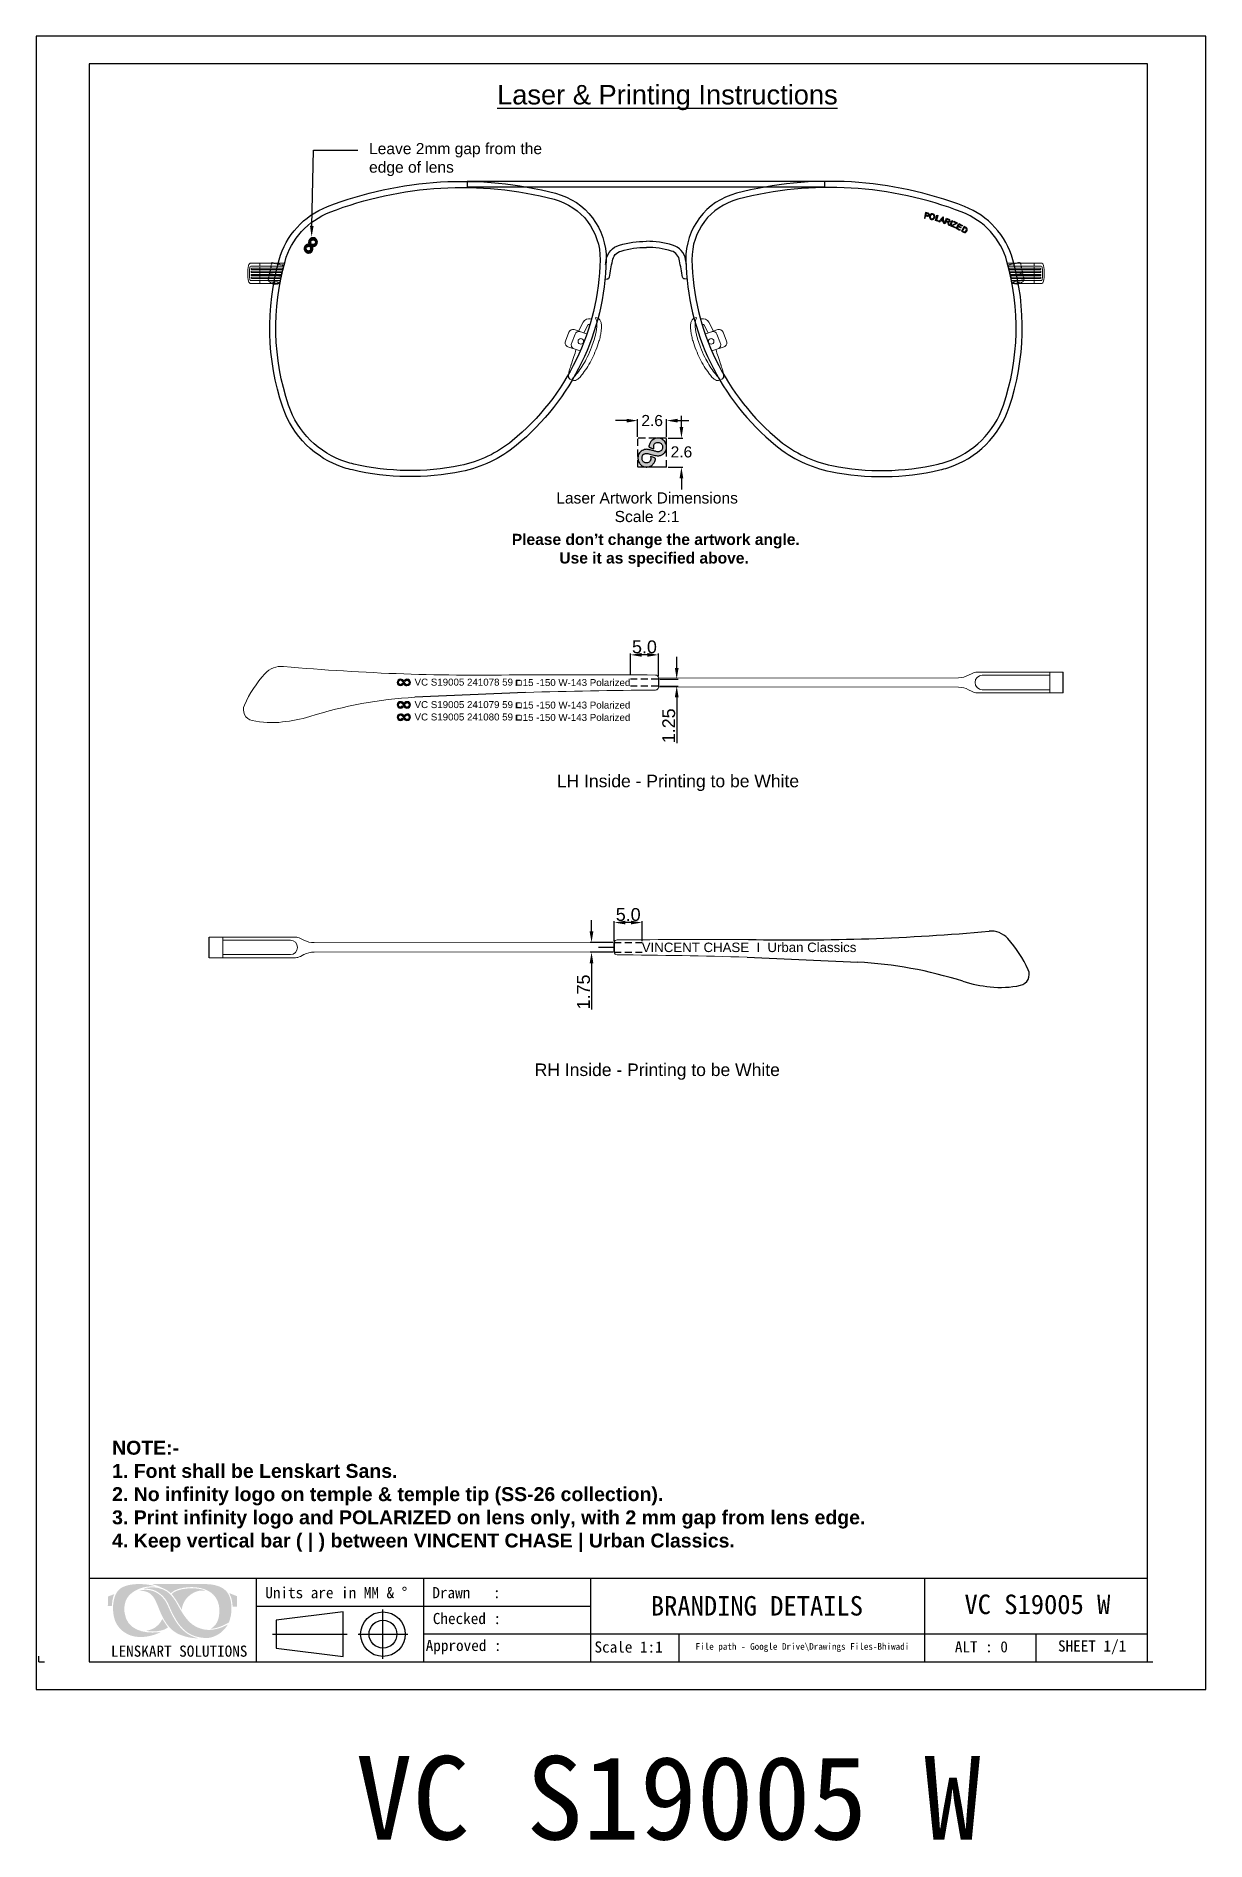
# Model space of a CAD drawing. Header units: millimetres. Extents: x 1448 to 2566, y 1057 to 1416.
# Drawn here: x 1447.7 to 1657.7, y 1091.4 to 1415.6 of the extents above; entities that cross this region are included whole.
import ezdxf
from ezdxf import colors
from ezdxf.entities.mleader import LeaderData, LeaderLine
from ezdxf.math import Vec2, Vec3

# ---------------------------------------------------------------- set-up
doc = ezdxf.new("R2010")
doc.units = ezdxf.units.MM
for name, pattern in [('ACAD_ISO02W100', [15, 12, -3]), ('CENTER2', [28.575, 19.05, -3.175, 3.175, -3.175]), ('DASHED', [19.05, 12.7, -6.35]), ('DASHED2', [0.375, 0.25, -0.125]), ('HIDDEN', [9.525, 6.35, -3.175]), ('HIDDEN2', [0.1875, 0.125, -0.0625])]:
    doc.linetypes.add(name, pattern=pattern)
for name, color, linetype in [('Center Line', 2, 'CENTER2'), ('Dimension', 3, 'Continuous'), ('Hidden Line', 1, 'HIDDEN2'), ('图层 1', 7, 'Continuous'), ('图框-线条', 7, 'Continuous')]:
    doc.layers.add(name, color=color, linetype=linetype)
doc.layers.add('标注', color=4, linetype='Continuous', lineweight=5)
doc.layers.add('绘图层', color=7, linetype='Continuous', lineweight=15)
doc.styles.get("Standard").update_dxf_attribs({"font": 'arial.ttf'})
doc.styles.add('宋体', font='SimSun.ttf')
doc.dimstyles.new('Standard$0', dxfattribs={"dimtxt": 2.3, "dimasz": 2, "dimexe": 1, "dimexo": 1, "dimgap": 1, "dimtad": 0, "dimtih": 1, "dimtoh": 1, "dimdec": 1, "dimzin": 0, "dimdsep": 46, "dimtxsty": 'Standard', "dimcen": 0, "dimclrd": 4, "dimclre": 4, "dimclrt": 4, "dimadec": 1, "dimazin": 0, "dimtfac": 1, "dimtdec": 1, "dimtofl": 0, "dimtmove": 0, "dimatfit": 0, "dimfxl": 1, "dimtolj": 1, "dimtzin": 0, "dimarcsym": 0})

msp = doc.modelspace()

# ---------------------------------------------------------------- texts
for s, insert, char_height, width, attachment_point in [('{\\LLaser & Printing Instructions}', (1560.97683, 1404.51146), 3.5, 76.6586513, 5), ('{\\fArial|b1|i0|c0|p34;Please don’t change the artwork angle.\\P           Use it as specified above.}', (1533.04648, 1326.15413), 2, 53.4879947, 1), ('\\pxql;{\\fArial|b1|i0|c0|p34;NOTE:-\\P\\pq*;1. Font shall be Lenskart Sans.^J2. No infinity logo on temple & temple tip (SS-26 collection).^J3. Print infinity logo and POLARIZED on lens only, with 2 mm gap from lens edge.^J4. Keep vertical bar ( | ) between VINCENT CHASE | Urban Classics.}', (1461.29203, 1163.24204), 2.5, 135.4516394, 1), ('{\\fNSimSun|b0|i0|c0|p49;VC S19005 W}', (1561.14564, 1098.98915), 15, 239.4285657, 5)]:
    msp.add_mtext(s, dxfattribs=dict(insert=insert, char_height=char_height, width=width, attachment_point=attachment_point))
at = {"layer": '绘图层', "color": 7, "linetype": 'ByBlock', "lineweight": 9, "attachment_point": 5, "style": '宋体'}
for s, insert, char_height, width in [('{\\fArial|b0|i0|c0|p34;Laser Artwork Dimensions\\PScale 2:1}', (1557.33342, 1330.919), 2, 53.6847846), ('{\\fArial|b0|i0|c0|p34;VC S19005 241078 59}', (1524.42627, 1299.50463), 1.25, 28.1019674), ('{\\fArial|b0|i0|c0|p34;15 -150 W-143 Polarized  }', (1544.66838, 1299.42533), 1.25, 21.1754081), ('{\\fArial|b0|i0|c0|p34;VC S19005 241079 59}', (1524.42627, 1295.46775), 1.25, 28.1019674), ('{\\fArial|b0|i0|c0|p34;VC S19005 241080 59}', (1524.42627, 1293.24759), 1.25, 28.1019674), ('{\\fArial|b0|i0|c0|p34;15 -150 W-143 Polarized  }', (1544.66838, 1295.38845), 1.25, 21.1754081), ('{\\fArial|b0|i0|c0|p34;15 -150 W-143 Polarized  }', (1544.66838, 1293.16829), 1.25, 21.1754081), ('{\\fArial|b0|i0|c0|p34;LH Inside - Printing to be White}', (1562.87476, 1281.41623), 2.25, 60.2844571), ('{\\fArial|b0|i0|c0|p34;VINCENT CHASE  I  Urban Classics}', (1575.64341, 1251.8649), 1.7, 43.5669233), ('{\\fArial|b0|i0|c0|p34;RH Inside - Printing to be White}', (1559.16263, 1229.54637), 2.25, 60.2844571), ('\\pxql;{\\fNSimSun|b0|i0|c0|p49;Units are in MM & %%D}', (1504.06188, 1135.94171), 2, 30.5443257), ('\\pxql;{\\fNSimSun|b0|i0|c0|p49;Drawn   : }', (1534.06188, 1135.94171), 2, 30.5443257), ('{\\fNSimSun|b0|i0|c0|p49;BRANDING DETAILS}', (1577.04974, 1133.5644), 3.5, 71.0095224), ('{\\fNSimSun|b0|i0|c0|p49;VC S19005 W}', (1627.40706, 1133.83171), 3.5, 46.4697196), ('\\pxql;{\\fNSimSun|b0|i0|c0|p49;Checked : }', (1530.32149, 1131.29536), 2, 22.901467), ('{\\fSimSun|b0|i0|c134|p2;LENSKART SOLUTIONS}', (1473.33278, 1125.43611), 2, 58.9744548), ('\\pxql;{\\fNSimSun|b0|i0|c0|p49;Approved :}', (1529.04497, 1126.18973), 2, 22.901467), ('\\pxql;{\\fNSimSun|b0|i0|c0|p49;Scale 1:1}', (1559.34294, 1126.17615), 2, 22.901467), ('\\pxql;{\\fNSimSun|b0|i0|c0|p49;File path - Google Drive\\\\Drawings Files-Bhiwadi}', (1610.97912, 1126.09773), 1.2, 89.8899891), ('{\\fNSimSun|b0|i0|c0|p49;ALT : 0}', (1617.34549, 1126.21726), 2, 17.2791446), ('{\\fNSimSun|b0|i0|c0|p49;SHEET 1/1}', (1637.22818, 1126.14226), 2, 17.2791446)]:
    msp.add_mtext(s, dxfattribs=dict(at, insert=insert, char_height=char_height, width=width))

# ---------------------------------------------------------------- blocks, each defined once
blk = doc.blocks.new('bab')
at = {"lineweight": 9}
for p, q in [((148.83, 441.63), (148, 440.01)), ((149.72, 441.17), (148.96, 439.68)), ((151.5, 442.3), (151.05, 442.45)), ((146.28, 439.83), (145.65, 438.17)), ((147.38, 439.45), (146.74, 437.8)), ((147.23, 440.27), (149.4, 439.52)), ((146.1, 437.19), (148.3, 436.44)), ((147.11, 431.16), (146.52, 431.36))]:
    blk.add_line(p, q, dxfattribs=at)
blk.add_circle((148.41, 438.16), 0.5, dxfattribs=at)
for centre, radius, start, end in [((149.86, 441.04), 1.18, 74.8054, 150.4338), ((149.86, 441.04), 0.18, 70.6422, 150.4338), ((146.35, 437.9), 0.75, 158.9464, 251.0385), ((146.98, 439.56), 0.75, 71.0385, 158.9464), ((147.44, 437.53), 0.75, 158.9464, 251.0385), ((148.08, 439.19), 0.75, 71.0385, 158.9464)]:
    blk.add_arc(centre, radius, start, end, dxfattribs=at)
blk.add_arc((146.68, 431.84), 0.5, 187.9646, 251.0385)
for points, knots in [([(151.03, 442.37), (151.06, 442.33), (151.09, 442.29), (151.16, 442.13), (151.2, 442.01), (151.26, 441.72), (151.27, 441.56), (151.29, 441.2), (151.28, 441.01), (151.26, 440.61), (151.23, 440.39), (151.17, 439.94), (151.12, 439.69), (151.01, 439.2), (150.95, 438.95), (150.86, 438.63), (150.83, 438.54), (150.81, 438.46)], [0.342327, 0.342327, 0.342327, 0.342327, 0.733059, 0.733059, 1.466118, 1.466118, 2.199177, 2.199177, 2.932236, 2.932236, 3.665693, 3.665693, 4.39915, 4.39915, 5.132608, 5.132608, 5.375972, 5.375972, 5.375972, 5.375972]), ([(151.5, 442.3), (151.59, 442.27), (151.66, 442.22), (151.87, 442.03), (151.96, 441.85), (152.08, 441.48), (152.11, 441.24), (152.13, 440.66), (152.11, 440.3), (152.02, 439.64), (151.97, 439.36), (151.84, 438.77), (151.76, 438.47), (151.67, 438.17)], [0, 0, 0, 0, 0.525689, 0.525689, 1.652907, 1.652907, 2.923389, 2.923389, 4.456515, 4.456515, 5.498466, 5.498466, 6.576224, 6.576224, 6.576224, 6.576224]), ([(150.81, 438.46), (150.67, 438.01), (150.51, 437.56), (150.1, 436.49), (149.84, 435.88), (149.34, 434.88), (149.11, 434.45), (148.6, 433.6), (148.33, 433.19), (148.01, 432.76), (147.96, 432.7), (147.92, 432.65)], [12.477352, 12.477352, 12.477352, 12.477352, 13.824357, 13.824357, 15.774274, 15.774274, 17.2906, 17.2906, 18.806925, 18.806925, 19.033217, 19.033217, 19.033217, 19.033217]), ([(151.67, 438.17), (151.34, 437.09), (150.92, 436.05), (149.95, 434.09), (149.41, 433.2), (148.82, 432.42)], [0, 0, 0, 0, 3.393519, 3.393519, 6.793295, 6.793295, 6.793295, 6.793295]), ([(146.6, 433.75), (146.63, 433.82), (146.65, 433.89), (146.83, 434.45), (146.99, 434.95), (147.3, 435.86), (147.44, 436.28), (147.59, 436.68)], [9.004309, 9.004309, 9.004309, 9.004309, 9.230601, 9.230601, 10.746927, 10.746927, 12.028994, 12.028994, 12.028994, 12.028994]), ([(146.18, 431.77), (146.18, 431.77), (146.18, 431.77), (146.18, 431.77), (146.18, 431.78), (146.18, 431.8), (146.17, 431.91), (146.17, 432.01), (146.19, 432.23), (146.21, 432.35), (146.26, 432.58), (146.29, 432.71), (146.33, 432.85)], [0.853482, 0.853482, 0.853482, 0.853482, 0.855432, 0.855432, 0.855432, 0.944962, 0.944962, 1.417442, 1.417442, 1.889923, 1.889923, 2.345183, 2.345183, 2.345183, 2.345183]), ([(146.33, 432.85), (146.37, 432.99), (146.42, 433.14), (146.51, 433.44), (146.56, 433.59), (146.6, 433.75)], [8.414025, 8.414025, 8.414025, 8.414025, 8.934537, 8.934537, 9.455744, 9.455744, 9.455744, 9.455744]), ([(147.92, 432.65), (147.83, 432.53), (147.74, 432.41), (147.56, 432.19), (147.46, 432.08), (147.37, 431.97), (147.36, 431.96), (147.35, 431.95), (147.33, 431.93), (147.28, 431.87), (147.23, 431.81), (147.17, 431.75), (147.06, 431.62), (146.94, 431.49), (146.83, 431.36)], [20.071782, 20.071782, 20.071782, 20.071782, 20.592988, 20.592988, 21.113501, 21.113501, 21.113501, 21.18052, 21.18052, 21.18052, 21.484011, 21.484011, 21.484011, 22.11914, 22.11914, 22.11914, 22.11914]), ([(148.27, 431.75), (148.13, 431.59), (147.99, 431.45), (147.71, 431.25), (147.57, 431.18), (147.31, 431.12), (147.2, 431.13), (147.11, 431.16)], [0, 0, 0, 0, 0.796315, 0.796315, 1.559532, 1.559532, 2.335249, 2.335249, 2.335249, 2.335249]), ([(148.82, 432.42), (148.73, 432.31), (148.64, 432.19), (148.46, 431.97), (148.37, 431.86), (148.27, 431.75)], [0, 0, 0, 0, 0.516499, 0.516499, 1.03397, 1.03397, 1.03397, 1.03397])]:
    blk.add_open_spline(points, degree=3, knots=knots, dxfattribs=at)
blk = doc.blocks.new('ET3WT23T32T')
at = {"layer": 'Center Line', "color": 251, "linetype": 'DASHED2', "ltscale": 0.3, "true_color": 0x636466}
for p, q in [((-4.36, 3.72), (-4.36, 0.52)), ((-4.36, 3.72), (-2.16, 3.72)), ((-2.16, 0.52), (-2.16, 3.72))]:
    blk.add_line(p, q, dxfattribs=at)
blk.add_lwpolyline([(-4.36, 1.72), (-2.16, 1.72)], dxfattribs=at)
blk.add_lwpolyline([(-2.16, 0.52, -0.180894), (-3.06, 0.04), (-3.06, 0.27), (-3.46, 0.27), (-3.46, 0.04, -0.180894), (-4.36, 0.52)], format="xyb", close=True, dxfattribs=at)
blk = doc.blocks.new('*D132')
at = {"layer": 'Defpoints', "color": 0, "transparency": 16777216}
for p in [(1554.36, 1304.41), (1554.36, 1300.7), (1559.36, 1300.31)]:
    blk.add_point(p, dxfattribs=at)
at = {"layer": 'Dimension', "color": 3, "lineweight": -2, "transparency": 16777216}
for p, q in [((1554.36, 1300.95), (1554.36, 1304.66)), ((1557.36, 1304.41), (1556.36, 1304.41)), ((1559.36, 1300.56), (1559.36, 1304.66))]:
    blk.add_line(p, q, dxfattribs=at)
at = {"layer": 'Dimension', "color": 3, "transparency": 16777216}
for points in [[(1556.36, 1304.75), (1556.36, 1304.08), (1554.36, 1304.41)], [(1557.36, 1304.75), (1557.36, 1304.08), (1559.36, 1304.41)]]:
    blk.add_solid(points, dxfattribs=at)
at = {"layer": 'Dimension', "transparency": 16777216, "insert": (1556.86, 1305.84), "char_height": 2.3, "attachment_point": 5}
blk.add_mtext('\\A1;5.0', dxfattribs=at)
blk = doc.blocks.new('*D133')
at = {"layer": 'Defpoints', "color": 0, "transparency": 16777216}
for p in [(1559.36, 1300.06), (1559.36, 1298.81), (1562.65, 1298.81)]:
    blk.add_point(p, dxfattribs=at)
at = {"layer": 'Dimension', "color": 3, "lineweight": -2, "transparency": 16777216}
for p, q in [((1562.65, 1302.06), (1562.65, 1304.06)), ((1559.61, 1300.06), (1562.9, 1300.06)), ((1559.61, 1298.81), (1562.9, 1298.81)), ((1562.65, 1296.81), (1562.65, 1288.53))]:
    blk.add_line(p, q, dxfattribs=at)
at = {"layer": 'Dimension', "color": 3, "transparency": 16777216}
for points in [[(1562.32, 1302.06), (1562.99, 1302.06), (1562.65, 1300.06)], [(1562.32, 1296.81), (1562.99, 1296.81), (1562.65, 1298.81)]]:
    blk.add_solid(points, dxfattribs=at)
at = {"layer": 'Dimension', "transparency": 16777216, "insert": (1561.23, 1291.67), "char_height": 2.3, "attachment_point": 5, "rotation": 90}
blk.add_mtext('\\A1;1.25', dxfattribs=at)
blk = doc.blocks.new('*D134')
at = {"layer": 'Defpoints', "color": 0, "transparency": 16777216}
for p in [(1551.44, 1256.33), (1551.44, 1252.7), (1556.44, 1252.74)]:
    blk.add_point(p, dxfattribs=at)
at = {"layer": 'Dimension', "color": 3, "lineweight": -2, "transparency": 16777216}
for p, q in [((1551.44, 1252.95), (1551.44, 1256.58)), ((1554.44, 1256.33), (1553.44, 1256.33)), ((1556.44, 1252.99), (1556.44, 1256.58))]:
    blk.add_line(p, q, dxfattribs=at)
at = {"layer": 'Dimension', "color": 3, "transparency": 16777216}
for points in [[(1553.44, 1256.66), (1553.44, 1256), (1551.44, 1256.33)], [(1554.44, 1256.66), (1554.44, 1256), (1556.44, 1256.33)]]:
    blk.add_solid(points, dxfattribs=at)
at = {"layer": 'Dimension', "transparency": 16777216, "insert": (1553.94, 1257.76), "char_height": 2.3, "attachment_point": 5}
blk.add_mtext('\\A1;5.0', dxfattribs=at)
blk = doc.blocks.new('*D135')
at = {"layer": 'Defpoints', "color": 0, "transparency": 16777216}
for p in [(1551.44, 1252.74), (1547.36, 1250.99), (1551.44, 1250.99)]:
    blk.add_point(p, dxfattribs=at)
at = {"layer": 'Dimension', "color": 3, "lineweight": -2, "transparency": 16777216}
for p, q in [((1547.36, 1254.74), (1547.36, 1256.74)), ((1551.19, 1252.74), (1547.11, 1252.74)), ((1551.19, 1250.99), (1547.11, 1250.99)), ((1547.36, 1248.99), (1547.36, 1240.72))]:
    blk.add_line(p, q, dxfattribs=at)
at = {"layer": 'Dimension', "color": 3, "transparency": 16777216}
for points in [[(1547.02, 1254.74), (1547.69, 1254.74), (1547.36, 1252.74)], [(1547.02, 1248.99), (1547.69, 1248.99), (1547.36, 1250.99)]]:
    blk.add_solid(points, dxfattribs=at)
at = {"layer": 'Dimension', "transparency": 16777216, "insert": (1545.93, 1243.86), "char_height": 2.3, "attachment_point": 5, "rotation": 90}
blk.add_mtext('\\A1;1.75', dxfattribs=at)
blk = doc.blocks.new('yhgyf')
at = {"ltscale": 1000}
h = blk.add_hatch(color=0, dxfattribs=at)
h.dxf.hatch_style = 1
h.paths.add_polyline_path([(12820.05, 3880.69), (12819.73, 3881.02), (12819.03, 3880.32), (12819.12, 3880.23), (12819.41, 3880.52), (12819.64, 3880.28, 1)])
h.paths.add_polyline_path([(12819.74, 3880.84), (12819.96, 3880.62, -1), (12819.71, 3880.38), (12819.49, 3880.6)], flags=16)
h = blk.add_hatch(color=0, dxfattribs=at)
h.dxf.hatch_style = 1
h.paths.add_polyline_path([(12820.65, 3880.1, 0.267981), (12820.22, 3880.23, 0.207185), (12819.83, 3879.9, 0.288248), (12819.89, 3879.43, 0.228721), (12820.26, 3879.24, 0.27911), (12820.75, 3879.59, 0.314419)])
h.paths.add_polyline_path([(12820.66, 3879.72, -0.190431), (12820.41, 3879.42, -0.323606), (12820.04, 3879.44, -0.387777), (12819.97, 3879.87, -0.131727), (12820.17, 3880.07, -0.347174), (12820.57, 3880.02, -0.264322)], flags=16)
h = blk.add_hatch(color=0, dxfattribs=at)
h.dxf.hatch_style = 1
h.paths.add_polyline_path([(12820.88, 3878.45), (12820.58, 3878.82), (12821.24, 3879.37), (12821.16, 3879.47), (12820.4, 3878.85), (12820.79, 3878.37)])
h = blk.add_hatch(color=0, dxfattribs=at)
h.dxf.hatch_style = 1
h.paths.add_polyline_path([(12820.82, 3878.34), (12820.9, 3878.23), (12821.2, 3878.32), (12821.45, 3877.99), (12821.28, 3877.72), (12821.37, 3877.6), (12821.91, 3878.51), (12821.82, 3878.62)])
h.paths.add_polyline_path([(12821.76, 3878.48), (12821.51, 3878.09), (12821.32, 3878.34)], flags=16)
h = blk.add_hatch(color=0, dxfattribs=at)
h.dxf.hatch_style = 1
h.paths.add_polyline_path([(12822.56, 3877.6), (12822.25, 3878.05), (12821.44, 3877.5), (12821.52, 3877.38), (12822.24, 3877.87), (12822.44, 3877.58, -1), (12822.17, 3877.4), (12821.97, 3877.69), (12821.88, 3877.63), (12821.97, 3877.49, -0.254413), (12821.99, 3877.28), (12821.84, 3876.92), (12821.93, 3876.78), (12822.07, 3877.11, 0.124716), (12822.1, 3877.33, 0.057292), (12822.18, 3877.25, 0.805386)])
h = blk.add_hatch(color=0, dxfattribs=at)
h.dxf.hatch_style = 1
h.paths.add_polyline_path([(12822.9, 3877.09), (12822.83, 3877.2), (12822, 3876.67), (12822.07, 3876.56)])
h = blk.add_hatch(color=0, dxfattribs=at)
h.dxf.hatch_style = 1
h.paths.add_polyline_path([(12823.39, 3876.29), (12823.03, 3876.89), (12822.92, 3876.83), (12823.2, 3876.36), (12822.25, 3876.5), (12822.15, 3876.44), (12822.55, 3875.77), (12822.65, 3875.83), (12822.33, 3876.37), (12823.28, 3876.22)])
h = blk.add_hatch(color=0, dxfattribs=at)
h.dxf.hatch_style = 1
h.paths.add_polyline_path([(12822.67, 3875.56), (12823.01, 3874.91), (12823.11, 3874.97), (12822.83, 3875.49), (12823.13, 3875.65), (12823.38, 3875.18), (12823.48, 3875.23), (12823.23, 3875.71), (12823.49, 3875.85), (12823.78, 3875.32), (12823.88, 3875.38), (12823.53, 3876.02)])
h = blk.add_hatch(color=0, dxfattribs=at)
h.dxf.hatch_style = 1
h.paths.add_polyline_path([(12823.15, 3874.64), (12823.34, 3874.25, 0.263957), (12823.62, 3874.05, 0.279109), (12824.2, 3874.34, 0.262079), (12824.22, 3874.68), (12824.03, 3875.06)])
h.paths.add_polyline_path([(12823.98, 3874.9), (12824.1, 3874.65, -0.30602), (12824.06, 3874.37, -0.196326), (12823.67, 3874.18, -0.303394), (12823.43, 3874.32), (12823.31, 3874.57)], flags=16)
for points in [[(12819.41, 3880.52), (12819.64, 3880.28, 1), (12820.05, 3880.69), (12819.73, 3881.02), (12819.03, 3880.32), (12819.12, 3880.23)], [(12819.71, 3880.38, 1), (12819.96, 3880.62), (12819.74, 3880.84), (12819.49, 3880.6)], [(12820.17, 3880.07, 0.131727), (12819.97, 3879.87, 0.387777), (12820.04, 3879.44, 0.323606), (12820.41, 3879.42, 0.190431), (12820.66, 3879.72, 0.264322), (12820.57, 3880.02, 0.347174)]]:
    blk.add_lwpolyline(points, format="xyb", close=True)
for points in [[(12819.83, 3879.9, 0.288248), (12819.89, 3879.43, 0.228721), (12820.26, 3879.24)], [(12820.26, 3879.24, 0.27911), (12820.75, 3879.59, 0.314419), (12820.65, 3880.1, 0.267981), (12820.22, 3880.23, 0.207185), (12819.83, 3879.9)], [(12821.97, 3877.69), (12822.17, 3877.4, 1), (12822.44, 3877.58), (12822.24, 3877.87), (12821.52, 3877.38), (12821.44, 3877.5), (12822.25, 3878.05), (12822.56, 3877.6)], [(12821.88, 3877.63), (12821.97, 3877.49, -0.254413), (12821.99, 3877.28), (12821.84, 3876.92), (12821.93, 3876.78), (12822.07, 3877.11, 0.124716), (12822.1, 3877.33, 0.057292), (12822.18, 3877.25)], [(12823.15, 3874.64), (12823.34, 3874.25, 0.263957), (12823.62, 3874.05, 0.279109), (12824.2, 3874.34, 0.262079), (12824.22, 3874.68), (12824.03, 3875.06), (12823.15, 3874.64)], [(12824.06, 3874.37, 0.30602), (12824.1, 3874.65), (12823.98, 3874.9), (12823.31, 3874.57), (12823.43, 3874.32, 0.303394), (12823.67, 3874.18)]]:
    blk.add_lwpolyline(points, format="xyb")
for points in [[(12820.58, 3878.82), (12820.88, 3878.45), (12820.79, 3878.37), (12820.4, 3878.85), (12821.16, 3879.47), (12821.24, 3879.37)], [(12821.28, 3877.72), (12821.37, 3877.6), (12821.91, 3878.51), (12821.82, 3878.62), (12820.82, 3878.34), (12820.9, 3878.23), (12821.2, 3878.32), (12821.45, 3877.99)], [(12821.76, 3878.48), (12821.51, 3878.09), (12821.32, 3878.34)], [(12822.07, 3876.56), (12822, 3876.67), (12822.83, 3877.2), (12822.9, 3877.09)], [(12822.67, 3875.56), (12823.53, 3876.02), (12823.88, 3875.38), (12823.78, 3875.32), (12823.49, 3875.85), (12823.23, 3875.71), (12823.48, 3875.23), (12823.38, 3875.18), (12823.13, 3875.65), (12822.83, 3875.49), (12823.11, 3874.97), (12823.01, 3874.91)]]:
    blk.add_lwpolyline(points, close=True)
blk.add_lwpolyline([(12823.03, 3876.89), (12823.39, 3876.29), (12823.28, 3876.22), (12822.33, 3876.37), (12822.65, 3875.83), (12822.55, 3875.77), (12822.15, 3876.44), (12822.25, 3876.5), (12823.2, 3876.36), (12822.92, 3876.83), (12823.03, 3876.89)])
for centre, radius, start, end in [((12822.33, 3877.47), 0.263, 233.9519, 38.1785), ((12823.64, 3874.76), 0.577, 273.3509, 317.7803)]:
    blk.add_arc(centre, radius, start, end)
blk = doc.blocks.new('*D166')
at = {"layer": 'Defpoints', "color": 0, "transparency": 16777216}
for p in [(1560.84, 1346.49), (1555.64, 1343.34), (1560.84, 1343.34)]:
    blk.add_point(p, dxfattribs=at)
at = {"layer": 'Dimension', "color": 3, "lineweight": -2, "transparency": 16777216}
for p, q in [((1553.64, 1346.49), (1551.64, 1346.49)), ((1555.64, 1343.59), (1555.64, 1346.74)), ((1560.84, 1343.59), (1560.84, 1346.74)), ((1562.84, 1346.49), (1564.84, 1346.49))]:
    blk.add_line(p, q, dxfattribs=at)
at = {"layer": 'Dimension', "color": 3, "transparency": 16777216}
for points in [[(1553.64, 1346.82), (1553.64, 1346.15), (1555.64, 1346.49)], [(1562.84, 1346.82), (1562.84, 1346.15), (1560.84, 1346.49)]]:
    blk.add_solid(points, dxfattribs=at)
at = {"layer": 'Dimension', "transparency": 16777216, "insert": (1558.24, 1346.49), "char_height": 2, "attachment_point": 5}
blk.add_mtext('\\A1;2.6', dxfattribs=at)
blk = doc.blocks.new('*D167')
at = {"layer": 'Defpoints', "color": 0, "transparency": 16777216}
for p in [(1560.84, 1343.34), (1560.84, 1338.14), (1563.5, 1338.14)]:
    blk.add_point(p, dxfattribs=at)
at = {"layer": 'Dimension', "color": 3, "lineweight": -2, "transparency": 16777216}
for p, q in [((1563.5, 1345.34), (1563.5, 1347.34)), ((1561.09, 1343.34), (1563.75, 1343.34)), ((1561.09, 1338.14), (1563.75, 1338.14)), ((1563.5, 1336.14), (1563.5, 1334.14))]:
    blk.add_line(p, q, dxfattribs=at)
at = {"layer": 'Dimension', "color": 3, "transparency": 16777216}
for points in [[(1563.17, 1345.34), (1563.83, 1345.34), (1563.5, 1343.34)], [(1563.17, 1336.14), (1563.83, 1336.14), (1563.5, 1338.14)]]:
    blk.add_solid(points, dxfattribs=at)
at = {"layer": 'Dimension', "transparency": 16777216, "insert": (1563.5, 1340.86), "char_height": 2, "attachment_point": 5}
blk.add_mtext('\\A1;2.6', dxfattribs=at)

# ---------------------------------------------------------------- dimensions: what is measured, and where the dimension line sits
at = {"layer": 'Dimension'}
dim = msp.add_linear_dim(base=(1560.83728, 1346.48564), p1=(1555.64451, 1343.34116), p2=(1560.83728, 1343.34116), dimstyle='Standard$0', override={"dimtxt": 2, "dimexe": 0.25, "dimexo": 0.25, "dimgap": 0.25, "dimlfac": 0.5, "dimclrd": 3, "dimclre": 3, "dimclrt": 256, "dimadec": 2, "dimtdec": 2, "dimatfit": 3}, dxfattribs=at)
dim.commit()
dim.dimension.update_dxf_attribs({"geometry": '*D166', "text_midpoint": (1558.24089, 1346.48564), "dimtype": 160})
dim = msp.add_linear_dim(base=(1563.4988, 1338.13857), p1=(1560.83728, 1343.34116), p2=(1560.83728, 1338.13857), angle=90, dimstyle='Standard$0', override={"dimtxt": 2, "dimexe": 0.25, "dimexo": 0.25, "dimgap": 0.25, "dimlfac": 0.5, "dimclrd": 3, "dimclre": 3, "dimclrt": 256, "dimadec": 2, "dimtdec": 2, "dimatfit": 3}, dxfattribs=at)
dim.commit()
dim.dimension.update_dxf_attribs({"geometry": '*D167', "text_midpoint": (1563.4988, 1340.8642), "dimtype": 160})
for base, p1, p2, picture, middle in [((1554.3611, 1304.41444), (1559.3611, 1300.3081), (1554.3611, 1300.69539), '*D132', (1556.8611, 1305.83876)), ((1551.43823, 1256.33138), (1556.43823, 1252.74365), (1551.43823, 1252.7042), '*D134', (1553.93823, 1257.7557))]:
    dim = msp.add_linear_dim(base=base, p1=p1, p2=p2, dimstyle='Standard$0', override={"dimexe": 0.25, "dimexo": 0.25, "dimgap": 0.25, "dimtad": 1, "dimtih": 0, "dimtoh": 0, "dimclrd": 3, "dimclre": 3, "dimclrt": 256, "dimadec": 2, "dimtdec": 2, "dimatfit": 3}, dxfattribs=at)
    dim.commit()
    dim.dimension.update_dxf_attribs({"geometry": picture, "text_midpoint": middle})
for base, p1, p2, picture, middle in [((1562.65338, 1298.8081), (1559.3611, 1300.0581), (1559.3611, 1298.8081), '*D133', (1561.22906, 1291.67055)), ((1547.35557, 1250.99365), (1551.43978, 1252.74365), (1551.43823, 1250.99365), '*D135', (1545.93126, 1243.8561))]:
    dim = msp.add_linear_dim(base=base, p1=p1, p2=p2, angle=90, dimstyle='Standard$0', override={"dimexe": 0.25, "dimexo": 0.25, "dimgap": 0.25, "dimtad": 1, "dimtih": 0, "dimtoh": 0, "dimdec": 2, "dimclrd": 3, "dimclre": 3, "dimclrt": 256, "dimadec": 2, "dimtdec": 2, "dimatfit": 3}, dxfattribs=at)
    dim.commit()
    dim.dimension.update_dxf_attribs({"geometry": picture, "text_midpoint": middle})

# ---------------------------------------------------------------- hatches: boundary and pattern name
at = {"ltscale": 1000}
h = msp.add_hatch(color=0, dxfattribs=at)
h.dxf.hatch_style = 1
h.paths.add_polyline_path([(1496.64905, 1378.1717, 0.009200992), (1496.5015, 1378.17227, 0.034578922), (1496.40931, 1378.16453, 0.080860631), (1496.22121, 1378.10341, 0.0615555), (1496.042, 1377.98119, 0.060960258), (1495.89606, 1377.8173, 0.075113595), (1495.80609, 1377.6338, 0.107407412), (1495.77506, 1377.29705, 0.103911807), (1495.88564, 1376.97335, 0.104789419), (1496.11608, 1376.72355), (1496.12852, 1376.71491, 0.105998102), (1496.42342, 1376.59516, 0.099430566), (1496.72588, 1376.60232, 0.098955361), (1497.00303, 1376.72581, 0.098091), (1497.21305, 1376.94731, 0.096106349), (1497.32468, 1377.23372, 0.027845832), (1497.34707, 1377.41285, 0.165175767), (1497.32326, 1377.50281, 0.187091822), (1497.25154, 1377.55344, 0.03752485), (1497.09452, 1377.58036), (1496.87762, 1377.60099), (1496.91815, 1377.42146, -0.070095681), (1496.92935, 1377.28543, -0.093403994), (1496.89946, 1377.16545, -0.094441604), (1496.82819, 1377.06536, -0.07294592), (1496.71888, 1376.98763, -0.087245771), (1496.62582, 1376.959, -0.049283669), (1496.50744, 1376.95594, -0.04916132), (1496.39036, 1376.97614, -0.084660695), (1496.30098, 1377.018, -0.107698329), (1496.22142, 1377.10352, -0.057785728), (1496.16245, 1377.23581, -0.056259185), (1496.13381, 1377.38359, -0.080747817), (1496.14473, 1377.51628, -0.024708318), (1496.17067, 1377.60237, -0.081897649), (1496.19922, 1377.65396, -0.07762072), (1496.24368, 1377.69513, -0.020736764), (1496.32612, 1377.74573, -0.058915101), (1496.41993, 1377.78445, -0.050945612), (1496.52493, 1377.80268, -0.032737984), (1496.66772, 1377.80334, -0.008825039), (1496.89364, 1377.78558, 0.026228042), (1497.35351, 1377.76548, 0.080367301), (1497.66007, 1377.81784, 0.10870549), (1497.88109, 1377.95216, 0.074386718), (1498.06172, 1378.18508, 0.134096321), (1498.14991, 1378.53854, 0.115691978), (1498.05408, 1378.91006, 0.113819924), (1497.80102, 1379.2048, 0.126576461), (1497.45384, 1379.34461, 0.084813795), (1497.21838, 1379.33562, 0.07171586), (1496.98404, 1379.24992, 0.072637037), (1496.78615, 1379.10295, 0.091631065), (1496.6568, 1378.91558, 0.040913413), (1496.61365, 1378.79349, 0.022950654), (1496.58051, 1378.63954, 0.019636585), (1496.56191, 1378.49368, 0.12511933), (1496.57381, 1378.42061, 0.20226179), (1496.59269, 1378.40261, 0.022027375), (1496.651, 1378.38341, 0.024188929), (1496.72557, 1378.36628, 0.017226075), (1496.81043, 1378.35407), (1497.02844, 1378.33032), (1496.9904, 1378.51081, -0.074831952), (1496.98121, 1378.66817, -0.112410803), (1497.02363, 1378.79841, -0.114016507), (1497.11767, 1378.8962, -0.078542062), (1497.25849, 1378.95928, -0.168010779), (1497.52404, 1378.94105, -0.157558413), (1497.72994, 1378.76264, -0.15933647), (1497.79114, 1378.49915, -0.171660276), (1497.68194, 1378.25964, -0.072505256), (1497.57574, 1378.17751, -0.090273832), (1497.45803, 1378.13674, -0.052331959), (1497.28822, 1378.12845, -0.010347934), (1496.98403, 1378.15175, 0.009446164), (1496.8172, 1378.16484, 0.009285)])
h = msp.add_hatch(color=0, dxfattribs=at)
h.dxf.hatch_style = 1
h.paths.add_polyline_path([(1557.73037, 1341.26094, 0.009200992), (1557.44041, 1341.3158, 0.034578922), (1557.2563, 1341.33418, 0.080860631), (1556.86412, 1341.28251, 0.0615555), (1556.46718, 1341.10746, 0.060960258), (1556.12046, 1340.83834, 0.075113595), (1555.87669, 1340.51025, 0.107407412), (1555.69298, 1339.85933, 0.103911807), (1555.7925, 1339.18248, 0.104789419), (1556.15465, 1338.60727), (1556.17596, 1338.58575, 0.105998102), (1556.71227, 1338.24281, 0.099430566), (1557.30967, 1338.1467, 0.098955361), (1557.89969, 1338.28857, 0.098091), (1558.39341, 1338.64764, 0.096106349), (1558.71728, 1339.17021, 0.027845832), (1558.82657, 1339.51432, 0.165175767), (1558.81252, 1339.69989, 0.187091822), (1558.68994, 1339.82558, 0.03752485), (1558.39095, 1339.93575), (1557.97193, 1340.05534), (1557.98623, 1339.68752, -0.070095681), (1557.95868, 1339.41594, -0.093403994), (1557.85619, 1339.19088, -0.094441604), (1557.67958, 1339.02, -0.07294592), (1557.43629, 1338.90697, -0.087245771), (1557.24286, 1338.88459, -0.049283669), (1557.00894, 1338.92169, -0.04916132), (1556.78606, 1339.00407, -0.084660695), (1556.62553, 1339.11896, -0.107698329), (1556.50024, 1339.31611, -0.057785728), (1556.43248, 1339.59775, -0.056259185), (1556.43, 1339.89881, -0.080747817), (1556.49981, 1340.15577, -0.024708318), (1556.58219, 1340.31562, -0.081897649), (1556.65714, 1340.40668, -0.07762072), (1556.75957, 1340.47144, -0.020736764), (1556.94012, 1340.54091, -0.058915101), (1557.13871, 1340.58287, -0.050945612), (1557.35183, 1340.58046, -0.032737984), (1557.63288, 1340.52974, -0.008825039), (1558.07067, 1340.41249, 0.026228042), (1558.9677, 1340.20543, 0.080367301), (1559.58965, 1340.1967, 0.10870549), (1560.07323, 1340.38033, 0.074386718), (1560.5133, 1340.77257, 0.134096321), (1560.81552, 1341.43553, 0.115691978), (1560.76242, 1342.20104, 0.113819924), (1560.37215, 1342.87285, 0.126576461), (1559.74036, 1343.27429, 0.084813795), (1559.27404, 1343.34239, 0.07171586), (1558.78196, 1343.25924, 0.072637037), (1558.33927, 1343.04233, 0.091631065), (1558.01663, 1342.72098, 0.040913413), (1557.8873, 1342.49661, 0.022950654), (1557.76604, 1342.20593, 0.019636585), (1557.67632, 1341.92587, 0.12511933), (1557.67308, 1341.77784, 0.20226179), (1557.70366, 1341.73557, 0.022027375), (1557.81133, 1341.67656, 0.024188929), (1557.95174, 1341.61571, 0.017226075), (1558.11418, 1341.56077), (1558.53425, 1341.43465), (1558.5252, 1341.80345, -0.074831952), (1558.56445, 1342.11625, -0.112410803), (1558.69533, 1342.35691, -0.114016507), (1558.91588, 1342.51495, -0.078542062), (1559.21579, 1342.58769, -0.168010779), (1559.73136, 1342.4551, -0.157558413), (1560.07127, 1342.02922, -0.15933647), (1560.09563, 1341.48876, -0.171660276), (1559.79362, 1341.05755, -0.072505256), (1559.55484, 1340.93473, -0.090273832), (1559.30851, 1340.89744, -0.052331959), (1558.97156, 1340.943, -0.010347934), (1558.38185, 1341.09966, 0.009446164), (1558.05855, 1341.18617, 0.009285)])
at = {"lineweight": 5}
h = msp.add_hatch(color=256, dxfattribs=at)
h.dxf.hatch_style = 1
edge = h.paths.add_edge_path()
edge.add_spline(control_points=[(1514.22979, 1299.09003), (1514.08592, 1299.09003), (1513.96748, 1299.16414), (1513.90652, 1299.28749), (1513.90652, 1299.28749), (1513.65489, 1299.73672), (1513.65489, 1299.73672)], knot_values=[8, 8, 8, 8, 9, 9, 9, 10, 10, 10, 10], degree=3, periodic=0)
edge.add_spline(control_points=[(1513.65489, 1299.73672), (1513.54713, 1299.95238), (1513.33133, 1300.09611), (1513.07999, 1300.09611)], knot_values=[10, 10, 10, 10, 11, 11, 11, 11], degree=3, periodic=0)
edge.add_spline(control_points=[(1513.07999, 1300.09611), (1512.72061, 1300.09611), (1512.45107, 1299.80866), (1512.45107, 1299.46733)], knot_values=[11, 11, 11, 11, 12, 12, 12, 12], degree=3, periodic=0)
edge.add_spline(control_points=[(1512.45107, 1299.46733), (1512.45107, 1299.12586), (1512.73852, 1298.83826), (1513.07999, 1298.83826)], knot_values=[12, 12, 12, 12, 13, 13, 13, 13], degree=3, periodic=0)
edge.add_spline(control_points=[(1513.07999, 1298.83826), (1513.24148, 1298.83826), (1513.40326, 1298.9102), (1513.51131, 1299.0181)], knot_values=[13, 13, 13, 13, 14, 14, 14, 14], degree=3, periodic=0)
edge.add_spline(control_points=[(1513.51131, 1299.0181), (1513.51131, 1299.0181), (1513.52922, 1299.03601), (1513.52922, 1299.03601)], knot_values=[14.00001, 14.00001, 14.00001, 14.00001, 14.99999, 14.99999, 14.99999, 14.99999], degree=3, periodic=0)
edge.add_spline(control_points=[(1513.52922, 1299.03601), (1513.52922, 1299.03601), (1513.52922, 1299.03601), (1513.52922, 1299.03601), (1513.52922, 1299.03601), (1513.36745, 1299.3236), (1513.36744, 1299.32361)], knot_values=[14.99999, 14.99999, 14.99999, 14.99999, 15, 15, 15, 15.99999, 15.99999, 15.99999, 15.99999], degree=3, periodic=0)
edge.add_spline(control_points=[(1513.36744, 1299.32361), (1513.36744, 1299.32361), (1513.34924, 1299.28749), (1513.34924, 1299.28749)], knot_values=[16.00001, 16.00001, 16.00001, 16.00001, 17, 17, 17, 17], degree=3, periodic=0)
edge.add_spline(control_points=[(1513.34924, 1299.28749), (1513.33682, 1299.26626), (1513.31342, 1299.23376), (1513.29551, 1299.2157)], knot_values=[17, 17, 17, 17, 18, 18, 18, 18], degree=3, periodic=0)
edge.add_spline(control_points=[(1513.29551, 1299.2157), (1513.22386, 1299.12586), (1513.11581, 1299.09003), (1513.00806, 1299.10795)], knot_values=[18, 18, 18, 18, 19, 19, 19, 19], degree=3, periodic=0)
edge.add_spline(control_points=[(1513.00806, 1299.10795), (1512.82836, 1299.14377), (1512.7027, 1299.30569), (1512.7027, 1299.46733)], knot_values=[19, 19, 19, 19, 20, 20, 20, 20], degree=3, periodic=0)
edge.add_spline(control_points=[(1512.7027, 1299.46733), (1512.7027, 1299.66493), (1512.86448, 1299.84463), (1513.07999, 1299.84463)], knot_values=[20, 20, 20, 20, 21, 21, 21, 21], degree=3, periodic=0)
edge.add_spline(control_points=[(1513.07999, 1299.84463), (1513.22386, 1299.84463), (1513.34606, 1299.76634), (1513.40326, 1299.64702), (1513.40326, 1299.64702), (1513.65489, 1299.19779), (1513.65489, 1299.19779)], knot_values=[21, 21, 21, 21, 22, 22, 22, 23, 23, 23, 23], degree=3, periodic=0)
edge.add_spline(control_points=[(1513.65489, 1299.19779), (1513.76265, 1298.98213), (1513.97845, 1298.83826), (1514.22979, 1298.83826)], knot_values=[23, 23, 23, 23, 24, 24, 24, 24], degree=3, periodic=0)
edge.add_spline(control_points=[(1514.22979, 1298.83826), (1514.58918, 1298.83826), (1514.85871, 1299.12586), (1514.85871, 1299.46733)], knot_values=[24, 24, 24, 24, 25, 25, 25, 25], degree=3, periodic=0)
edge.add_spline(control_points=[(1514.85871, 1299.46733), (1514.87692, 1299.82657), (1514.58918, 1300.09611), (1514.22979, 1300.09611)], knot_values=[25, 25, 25, 25, 26, 26, 26, 26], degree=3, periodic=0)
edge.add_spline(control_points=[(1514.22979, 1300.09611), (1514.0683, 1300.09611), (1513.90652, 1300.02432), (1513.79847, 1299.91656)], knot_values=[0, 0, 0, 0, 1, 1, 1, 1], degree=3, periodic=0)
edge.add_spline(control_points=[(1513.79847, 1299.91656), (1513.79847, 1299.91656), (1513.78056, 1299.89851), (1513.78056, 1299.89851)], knot_values=[1.00001, 1.00001, 1.00001, 1.00001, 1.99999, 1.99999, 1.99999, 1.99999], degree=3, periodic=0)
edge.add_spline(control_points=[(1513.78056, 1299.89851), (1513.78056, 1299.89851), (1513.78056, 1299.89851), (1513.78056, 1299.89851), (1513.78056, 1299.89851), (1513.94234, 1299.61106), (1513.94234, 1299.61106)], knot_values=[1.99999, 1.99999, 1.99999, 1.99999, 2, 2, 2, 2.99999, 2.99999, 2.99999, 2.99999], degree=3, periodic=0)
edge.add_spline(control_points=[(1513.94234, 1299.61106), (1513.94234, 1299.61106), (1513.96025, 1299.64702), (1513.96025, 1299.64702)], knot_values=[3.00001, 3.00001, 3.00001, 3.00001, 4, 4, 4, 4], degree=3, periodic=0)
edge.add_spline(control_points=[(1513.96025, 1299.64702), (1513.97874, 1299.68039), (1513.99636, 1299.7009), (1514.01428, 1299.71881)], knot_values=[4, 4, 4, 4, 5, 5, 5, 5], degree=3, periodic=0)
edge.add_spline(control_points=[(1514.01428, 1299.71881), (1514.10412, 1299.80866), (1514.19397, 1299.84463), (1514.30173, 1299.82657)], knot_values=[5, 5, 5, 5, 6, 6, 6, 6], degree=3, periodic=0)
edge.add_spline(control_points=[(1514.30173, 1299.82657), (1514.48142, 1299.7906), (1514.60709, 1299.64702), (1514.60709, 1299.46733)], knot_values=[6, 6, 6, 6, 7, 7, 7, 7], degree=3, periodic=0)
edge.add_spline(control_points=[(1514.60709, 1299.46733), (1514.60709, 1299.26973), (1514.44531, 1299.09003), (1514.22979, 1299.09003)], knot_values=[7, 7, 7, 7, 8, 8, 8, 8], degree=3, periodic=0)
h = msp.add_hatch(color=256, dxfattribs=at)
h.dxf.hatch_style = 1
h.paths.add_polyline_path([(1534.79624, 1299.85754), (1533.80837, 1299.85754), (1533.80837, 1298.86968), (1534.79624, 1298.86968)])
h.paths.add_polyline_path([(1534.67325, 1299.73456), (1533.93135, 1299.73456), (1533.93135, 1298.99266), (1534.67325, 1298.99266)], flags=16)
h = msp.add_hatch(color=256, dxfattribs=at)
h.dxf.hatch_style = 1
edge = h.paths.add_edge_path()
edge.add_spline(control_points=[(1514.22979, 1295.05315), (1514.08592, 1295.05315), (1513.96748, 1295.12726), (1513.90652, 1295.25061), (1513.90652, 1295.25061), (1513.65489, 1295.69984), (1513.65489, 1295.69984)], knot_values=[8, 8, 8, 8, 9, 9, 9, 10, 10, 10, 10], degree=3, periodic=0)
edge.add_spline(control_points=[(1513.65489, 1295.69984), (1513.54713, 1295.9155), (1513.33133, 1296.05923), (1513.07999, 1296.05923)], knot_values=[10, 10, 10, 10, 11, 11, 11, 11], degree=3, periodic=0)
edge.add_spline(control_points=[(1513.07999, 1296.05923), (1512.72061, 1296.05923), (1512.45107, 1295.77178), (1512.45107, 1295.43045)], knot_values=[11, 11, 11, 11, 12, 12, 12, 12], degree=3, periodic=0)
edge.add_spline(control_points=[(1512.45107, 1295.43045), (1512.45107, 1295.08898), (1512.73852, 1294.80138), (1513.07999, 1294.80138)], knot_values=[12, 12, 12, 12, 13, 13, 13, 13], degree=3, periodic=0)
edge.add_spline(control_points=[(1513.07999, 1294.80138), (1513.24148, 1294.80138), (1513.40326, 1294.87332), (1513.51131, 1294.98122)], knot_values=[13, 13, 13, 13, 14, 14, 14, 14], degree=3, periodic=0)
edge.add_spline(control_points=[(1513.51131, 1294.98122), (1513.51131, 1294.98122), (1513.52922, 1294.99913), (1513.52922, 1294.99913)], knot_values=[14.00001, 14.00001, 14.00001, 14.00001, 14.99999, 14.99999, 14.99999, 14.99999], degree=3, periodic=0)
edge.add_spline(control_points=[(1513.52922, 1294.99913), (1513.52922, 1294.99913), (1513.52922, 1294.99913), (1513.52922, 1294.99913), (1513.52922, 1294.99913), (1513.36745, 1295.28672), (1513.36744, 1295.28673)], knot_values=[14.99999, 14.99999, 14.99999, 14.99999, 15, 15, 15, 15.99999, 15.99999, 15.99999, 15.99999], degree=3, periodic=0)
edge.add_spline(control_points=[(1513.36744, 1295.28673), (1513.36744, 1295.28672), (1513.34924, 1295.25061), (1513.34924, 1295.25061)], knot_values=[16.00001, 16.00001, 16.00001, 16.00001, 17, 17, 17, 17], degree=3, periodic=0)
edge.add_spline(control_points=[(1513.34924, 1295.25061), (1513.33682, 1295.22938), (1513.31342, 1295.19688), (1513.29551, 1295.17882)], knot_values=[17, 17, 17, 17, 18, 18, 18, 18], degree=3, periodic=0)
edge.add_spline(control_points=[(1513.29551, 1295.17882), (1513.22386, 1295.08898), (1513.11581, 1295.05315), (1513.00806, 1295.07107)], knot_values=[18, 18, 18, 18, 19, 19, 19, 19], degree=3, periodic=0)
edge.add_spline(control_points=[(1513.00806, 1295.07107), (1512.82836, 1295.10689), (1512.7027, 1295.26881), (1512.7027, 1295.43045)], knot_values=[19, 19, 19, 19, 20, 20, 20, 20], degree=3, periodic=0)
edge.add_spline(control_points=[(1512.7027, 1295.43045), (1512.7027, 1295.62805), (1512.86448, 1295.80775), (1513.07999, 1295.80775)], knot_values=[20, 20, 20, 20, 21, 21, 21, 21], degree=3, periodic=0)
edge.add_spline(control_points=[(1513.07999, 1295.80775), (1513.22386, 1295.80775), (1513.34606, 1295.72946), (1513.40326, 1295.61014), (1513.40326, 1295.61014), (1513.65489, 1295.16091), (1513.65489, 1295.16091)], knot_values=[21, 21, 21, 21, 22, 22, 22, 23, 23, 23, 23], degree=3, periodic=0)
edge.add_spline(control_points=[(1513.65489, 1295.16091), (1513.76265, 1294.94525), (1513.97845, 1294.80138), (1514.22979, 1294.80138)], knot_values=[23, 23, 23, 23, 24, 24, 24, 24], degree=3, periodic=0)
edge.add_spline(control_points=[(1514.22979, 1294.80138), (1514.58918, 1294.80138), (1514.85871, 1295.08898), (1514.85871, 1295.43045)], knot_values=[24, 24, 24, 24, 25, 25, 25, 25], degree=3, periodic=0)
edge.add_spline(control_points=[(1514.85871, 1295.43045), (1514.87692, 1295.78969), (1514.58918, 1296.05923), (1514.22979, 1296.05923)], knot_values=[25, 25, 25, 25, 26, 26, 26, 26], degree=3, periodic=0)
edge.add_spline(control_points=[(1514.22979, 1296.05923), (1514.0683, 1296.05923), (1513.90652, 1295.98744), (1513.79847, 1295.87968)], knot_values=[0, 0, 0, 0, 1, 1, 1, 1], degree=3, periodic=0)
edge.add_spline(control_points=[(1513.79847, 1295.87968), (1513.79847, 1295.87968), (1513.78056, 1295.86163), (1513.78056, 1295.86162)], knot_values=[1.00001, 1.00001, 1.00001, 1.00001, 1.99999, 1.99999, 1.99999, 1.99999], degree=3, periodic=0)
edge.add_spline(control_points=[(1513.78056, 1295.86162), (1513.78056, 1295.86162), (1513.78056, 1295.86162), (1513.78056, 1295.86162), (1513.78056, 1295.86162), (1513.94234, 1295.57418), (1513.94234, 1295.57418)], knot_values=[1.99999, 1.99999, 1.99999, 1.99999, 2, 2, 2, 2.99999, 2.99999, 2.99999, 2.99999], degree=3, periodic=0)
edge.add_spline(control_points=[(1513.94234, 1295.57418), (1513.94234, 1295.57418), (1513.96025, 1295.61014), (1513.96025, 1295.61014)], knot_values=[3.00001, 3.00001, 3.00001, 3.00001, 4, 4, 4, 4], degree=3, periodic=0)
edge.add_spline(control_points=[(1513.96025, 1295.61014), (1513.97874, 1295.64351), (1513.99636, 1295.66402), (1514.01428, 1295.68193)], knot_values=[4, 4, 4, 4, 5, 5, 5, 5], degree=3, periodic=0)
edge.add_spline(control_points=[(1514.01428, 1295.68193), (1514.10412, 1295.77178), (1514.19397, 1295.80775), (1514.30173, 1295.78969)], knot_values=[5, 5, 5, 5, 6, 6, 6, 6], degree=3, periodic=0)
edge.add_spline(control_points=[(1514.30173, 1295.78969), (1514.48142, 1295.75372), (1514.60709, 1295.61014), (1514.60709, 1295.43045)], knot_values=[6, 6, 6, 6, 7, 7, 7, 7], degree=3, periodic=0)
edge.add_spline(control_points=[(1514.60709, 1295.43045), (1514.60709, 1295.23285), (1514.44531, 1295.05315), (1514.22979, 1295.05315)], knot_values=[7, 7, 7, 7, 8, 8, 8, 8], degree=3, periodic=0)
h = msp.add_hatch(color=256, dxfattribs=at)
h.dxf.hatch_style = 1
edge = h.paths.add_edge_path()
edge.add_spline(control_points=[(1514.22979, 1292.83299), (1514.08592, 1292.83299), (1513.96748, 1292.90709), (1513.90652, 1293.03045), (1513.90652, 1293.03045), (1513.65489, 1293.47968), (1513.65489, 1293.47968)], knot_values=[8, 8, 8, 8, 9, 9, 9, 10, 10, 10, 10], degree=3, periodic=0)
edge.add_spline(control_points=[(1513.65489, 1293.47968), (1513.54713, 1293.69534), (1513.33133, 1293.83907), (1513.07999, 1293.83907)], knot_values=[10, 10, 10, 10, 11, 11, 11, 11], degree=3, periodic=0)
edge.add_spline(control_points=[(1513.07999, 1293.83907), (1512.72061, 1293.83907), (1512.45107, 1293.55162), (1512.45107, 1293.21029)], knot_values=[11, 11, 11, 11, 12, 12, 12, 12], degree=3, periodic=0)
edge.add_spline(control_points=[(1512.45107, 1293.21029), (1512.45107, 1292.86882), (1512.73852, 1292.58122), (1513.07999, 1292.58122)], knot_values=[12, 12, 12, 12, 13, 13, 13, 13], degree=3, periodic=0)
edge.add_spline(control_points=[(1513.07999, 1292.58122), (1513.24148, 1292.58122), (1513.40326, 1292.65316), (1513.51131, 1292.76106)], knot_values=[13, 13, 13, 13, 14, 14, 14, 14], degree=3, periodic=0)
edge.add_spline(control_points=[(1513.51131, 1292.76106), (1513.51131, 1292.76106), (1513.52922, 1292.77897), (1513.52922, 1292.77897)], knot_values=[14.00001, 14.00001, 14.00001, 14.00001, 14.99999, 14.99999, 14.99999, 14.99999], degree=3, periodic=0)
edge.add_spline(control_points=[(1513.52922, 1292.77897), (1513.52922, 1292.77897), (1513.52922, 1292.77897), (1513.52922, 1292.77897), (1513.52922, 1292.77897), (1513.36745, 1293.06656), (1513.36744, 1293.06656)], knot_values=[14.99999, 14.99999, 14.99999, 14.99999, 15, 15, 15, 15.99999, 15.99999, 15.99999, 15.99999], degree=3, periodic=0)
edge.add_spline(control_points=[(1513.36744, 1293.06656), (1513.36744, 1293.06656), (1513.34924, 1293.03045), (1513.34924, 1293.03045)], knot_values=[16.00001, 16.00001, 16.00001, 16.00001, 17, 17, 17, 17], degree=3, periodic=0)
edge.add_spline(control_points=[(1513.34924, 1293.03045), (1513.33682, 1293.00922), (1513.31342, 1292.97672), (1513.29551, 1292.95866)], knot_values=[17, 17, 17, 17, 18, 18, 18, 18], degree=3, periodic=0)
edge.add_spline(control_points=[(1513.29551, 1292.95866), (1513.22386, 1292.86882), (1513.11581, 1292.83299), (1513.00806, 1292.8509)], knot_values=[18, 18, 18, 18, 19, 19, 19, 19], degree=3, periodic=0)
edge.add_spline(control_points=[(1513.00806, 1292.8509), (1512.82836, 1292.88673), (1512.7027, 1293.04865), (1512.7027, 1293.21029)], knot_values=[19, 19, 19, 19, 20, 20, 20, 20], degree=3, periodic=0)
edge.add_spline(control_points=[(1512.7027, 1293.21029), (1512.7027, 1293.40789), (1512.86448, 1293.58758), (1513.07999, 1293.58758)], knot_values=[20, 20, 20, 20, 21, 21, 21, 21], degree=3, periodic=0)
edge.add_spline(control_points=[(1513.07999, 1293.58758), (1513.22386, 1293.58758), (1513.34606, 1293.50929), (1513.40326, 1293.38998), (1513.40326, 1293.38998), (1513.65489, 1292.94075), (1513.65489, 1292.94075)], knot_values=[21, 21, 21, 21, 22, 22, 22, 23, 23, 23, 23], degree=3, periodic=0)
edge.add_spline(control_points=[(1513.65489, 1292.94075), (1513.76265, 1292.72509), (1513.97845, 1292.58122), (1514.22979, 1292.58122)], knot_values=[23, 23, 23, 23, 24, 24, 24, 24], degree=3, periodic=0)
edge.add_spline(control_points=[(1514.22979, 1292.58122), (1514.58918, 1292.58122), (1514.85871, 1292.86882), (1514.85871, 1293.21029)], knot_values=[24, 24, 24, 24, 25, 25, 25, 25], degree=3, periodic=0)
edge.add_spline(control_points=[(1514.85871, 1293.21029), (1514.87692, 1293.56953), (1514.58918, 1293.83907), (1514.22979, 1293.83907)], knot_values=[25, 25, 25, 25, 26, 26, 26, 26], degree=3, periodic=0)
edge.add_spline(control_points=[(1514.22979, 1293.83907), (1514.0683, 1293.83907), (1513.90652, 1293.76728), (1513.79847, 1293.65952)], knot_values=[0, 0, 0, 0, 1, 1, 1, 1], degree=3, periodic=0)
edge.add_spline(control_points=[(1513.79847, 1293.65952), (1513.79847, 1293.65952), (1513.78056, 1293.64146), (1513.78056, 1293.64146)], knot_values=[1.00001, 1.00001, 1.00001, 1.00001, 1.99999, 1.99999, 1.99999, 1.99999], degree=3, periodic=0)
edge.add_spline(control_points=[(1513.78056, 1293.64146), (1513.78056, 1293.64146), (1513.78056, 1293.64146), (1513.78056, 1293.64146), (1513.78056, 1293.64146), (1513.94234, 1293.35402), (1513.94234, 1293.35401)], knot_values=[1.99999, 1.99999, 1.99999, 1.99999, 2, 2, 2, 2.99999, 2.99999, 2.99999, 2.99999], degree=3, periodic=0)
edge.add_spline(control_points=[(1513.94234, 1293.35401), (1513.94234, 1293.35401), (1513.96025, 1293.38998), (1513.96025, 1293.38998)], knot_values=[3.00001, 3.00001, 3.00001, 3.00001, 4, 4, 4, 4], degree=3, periodic=0)
edge.add_spline(control_points=[(1513.96025, 1293.38998), (1513.97874, 1293.42335), (1513.99636, 1293.44386), (1514.01428, 1293.46177)], knot_values=[4, 4, 4, 4, 5, 5, 5, 5], degree=3, periodic=0)
edge.add_spline(control_points=[(1514.01428, 1293.46177), (1514.10412, 1293.55162), (1514.19397, 1293.58758), (1514.30173, 1293.56953)], knot_values=[5, 5, 5, 5, 6, 6, 6, 6], degree=3, periodic=0)
edge.add_spline(control_points=[(1514.30173, 1293.56953), (1514.48142, 1293.53356), (1514.60709, 1293.38998), (1514.60709, 1293.21029)], knot_values=[6, 6, 6, 6, 7, 7, 7, 7], degree=3, periodic=0)
edge.add_spline(control_points=[(1514.60709, 1293.21029), (1514.60709, 1293.01268), (1514.44531, 1292.83299), (1514.22979, 1292.83299)], knot_values=[7, 7, 7, 7, 8, 8, 8, 8], degree=3, periodic=0)
h = msp.add_hatch(color=256, dxfattribs=at)
h.dxf.hatch_style = 1
h.paths.add_polyline_path([(1534.79624, 1295.82066), (1533.80837, 1295.82066), (1533.80837, 1294.8328), (1534.79624, 1294.8328)])
h.paths.add_polyline_path([(1534.67325, 1295.69768), (1533.93135, 1295.69768), (1533.93135, 1294.95578), (1534.67325, 1294.95578)], flags=16)
h = msp.add_hatch(color=256, dxfattribs=at)
h.dxf.hatch_style = 1
h.paths.add_polyline_path([(1534.79624, 1293.6005), (1533.80837, 1293.6005), (1533.80837, 1292.61263), (1534.79624, 1292.61263)])
h.paths.add_polyline_path([(1534.67325, 1293.47752), (1533.93135, 1293.47752), (1533.93135, 1292.73562), (1534.67325, 1292.73562)], flags=16)
at = {"layer": '图框-线条', "lineweight": 0, "ltscale": 0.1}
h = msp.add_hatch(color=252, dxfattribs=at)
edge = h.paths.add_edge_path()
edge.add_spline(control_points=[(1460.52586, 1135.25671), (1460.52586, 1135.25671), (1460.52469, 1133.54304), (1460.52469, 1133.54304), (1460.52469, 1133.54304), (1460.52469, 1133.54304), (1461.23706, 1133.54304), (1461.23706, 1133.54304), (1461.23706, 1133.54304), (1461.28986, 1133.94347), (1461.29642, 1134.29318), (1461.37472, 1134.69232), (1461.37472, 1134.69232), (1461.44328, 1135.04185), (1461.5501, 1135.39187), (1461.6736, 1135.69381), (1461.6736, 1135.69381), (1461.6736, 1135.69381), (1460.52586, 1135.25671), (1460.52586, 1135.25671)], knot_values=[0, 0, 0, 0, 0.166666667, 0.166666667, 0.166666667, 0.166676668, 0.333333333, 0.333333333, 0.333333333, 0.333343334, 0.5, 0.5, 0.5, 0.500010001, 0.666666667, 0.666666667, 0.666666667, 0.666676668, 1, 1, 1, 1], degree=3, periodic=0)
edge = h.paths.add_edge_path()
edge.add_spline(control_points=[(1482.92736, 1133.46847), (1482.92736, 1133.46847), (1483.73293, 1133.46167), (1483.73293, 1133.46167), (1483.73293, 1133.46167), (1483.73293, 1133.46167), (1483.73618, 1135.31589), (1483.73618, 1135.31589), (1483.73618, 1135.31589), (1483.73618, 1135.31589), (1482.32408, 1135.87593), (1482.32408, 1135.87593), (1482.32408, 1135.87593), (1482.46886, 1135.51794), (1482.63044, 1135.25745), (1482.73984, 1134.80962), (1482.73984, 1134.80962), (1482.85114, 1134.35425), (1482.88775, 1133.95628), (1482.92736, 1133.46847)], knot_values=[0, 0, 0, 0, 0.166666667, 0.166666667, 0.166666667, 0.166676668, 0.333333333, 0.333333333, 0.333333333, 0.333343334, 0.5, 0.5, 0.5, 0.500010001, 0.666666667, 0.666666667, 0.666666667, 0.666676668, 1, 1, 1, 1], degree=3, periodic=0)
edge = h.paths.add_edge_path(flags=17)
edge.add_spline(control_points=[(1467.4439, 1129.12444), (1467.57653, 1129.01731), (1468.39995, 1129.00229), (1468.54314, 1128.99794), (1468.54314, 1128.99794), (1469.42125, 1128.97126), (1470.74468, 1129.18441), (1471.31926, 1129.7401), (1471.31926, 1129.7401), (1471.26701, 1129.82172), (1471.23543, 1129.85539), (1471.17901, 1129.92296), (1471.17901, 1129.92296), (1471.17901, 1129.92296), (1470.31034, 1131.21236), (1470.31034, 1131.21236), (1470.31034, 1131.21236), (1470.09885, 1130.95199), (1470.00717, 1130.45793), (1469.20565, 1129.84233), (1469.20565, 1129.84233), (1468.73213, 1129.47869), (1468.17331, 1129.22446), (1467.4439, 1129.12444)], knot_values=[0, 0, 0, 0, 0.142857143, 0.142857143, 0.142857143, 0.142867144, 0.285714286, 0.285714286, 0.285714286, 0.285724287, 0.428571429, 0.428571429, 0.428571429, 0.42858143, 0.571428571, 0.571428571, 0.571428571, 0.571438572, 0.714285714, 0.714285714, 0.714285714, 0.714295715, 1, 1, 1, 1], degree=3, periodic=0)
edge = h.paths.add_edge_path(flags=17)
edge.add_spline(control_points=[(1471.99299, 1135.70105), (1472.04125, 1135.61777), (1472.05339, 1135.62783), (1472.11637, 1135.55578), (1472.11637, 1135.55578), (1472.76398, 1134.81416), (1473.69427, 1133.02292), (1473.81452, 1132.89801), (1473.81452, 1132.89801), (1473.87401, 1134.39736), (1475.12759, 1135.70546), (1476.36198, 1136.13765), (1476.36198, 1136.13765), (1477.01045, 1136.36466), (1477.35924, 1136.37128), (1478.08086, 1136.30444), (1478.08086, 1136.30444), (1477.84312, 1136.49895), (1476.8374, 1136.66256), (1476.58175, 1136.69162), (1476.58175, 1136.69162), (1475.36944, 1136.82947), (1473.6137, 1136.71437), (1472.53727, 1136.11208), (1472.53727, 1136.11208), (1472.36754, 1136.01703), (1472.05664, 1135.82166), (1471.99299, 1135.70105)], knot_values=[0, 0, 0, 0, 0.125, 0.125, 0.125, 0.125010001, 0.25, 0.25, 0.25, 0.250010001, 0.375, 0.375, 0.375, 0.375010001, 0.5, 0.5, 0.5, 0.500010001, 0.625, 0.625, 0.625, 0.625010001, 0.75, 0.75, 0.75, 0.750010001, 1, 1, 1, 1], degree=3, periodic=0)
edge = h.paths.add_edge_path()
edge.add_spline(control_points=[(1471.41222, 1133.34816), (1471.00572, 1134.26509), (1470.87946, 1134.51939), (1470.23995, 1135.2087), (1470.23995, 1135.2087), (1469.36471, 1136.15212), (1468.02013, 1136.62159), (1466.69364, 1136.4418), (1466.69364, 1136.4418), (1466.60638, 1136.43003), (1466.52997, 1136.41868), (1466.44566, 1136.40213), (1466.44566, 1136.40213), (1466.44566, 1136.40213), (1466.21202, 1136.33057), (1466.21202, 1136.33057), (1466.21202, 1136.33057), (1466.97988, 1136.29304), (1467.57745, 1136.18162), (1468.0858, 1135.79732), (1468.0858, 1135.79732), (1468.59133, 1135.41511), (1468.78597, 1135.11212), (1469.11054, 1134.44808), (1469.11054, 1134.44808), (1469.63961, 1133.36552), (1469.99779, 1132.15443), (1470.58948, 1131.15318), (1470.58948, 1131.15318), (1471.22028, 1130.08565), (1471.83098, 1129.30473), (1472.89526, 1128.6852), (1472.89526, 1128.6852), (1473.74965, 1128.18789), (1475.53948, 1127.717), (1476.72886, 1127.76508), (1476.72886, 1127.76508), (1476.59671, 1127.83002), (1476.41159, 1127.85528), (1476.25424, 1127.90324), (1476.25424, 1127.90324), (1474.04356, 1128.57703), (1472.76588, 1130.45388), (1471.7921, 1132.51328), (1471.7921, 1132.51328), (1471.66063, 1132.79125), (1471.53842, 1133.06345), (1471.41222, 1133.34816)], knot_values=[0, 0, 0, 0, 0.076923077, 0.076923077, 0.076923077, 0.076933078, 0.153846154, 0.153846154, 0.153846154, 0.153856155, 0.230769231, 0.230769231, 0.230769231, 0.230779232, 0.307692308, 0.307692308, 0.307692308, 0.307702309, 0.384615385, 0.384615385, 0.384615385, 0.384625386, 0.461538462, 0.461538462, 0.461538462, 0.461548463, 0.538461538, 0.538461538, 0.538461538, 0.538471539, 0.615384615, 0.615384615, 0.615384615, 0.615394616, 0.692307692, 0.692307692, 0.692307692, 0.692317693, 0.769230769, 0.769230769, 0.769230769, 0.76924077, 0.846153846, 0.846153846, 0.846153846, 0.846163847, 1, 1, 1, 1], degree=3, periodic=0)
edge = h.paths.add_edge_path()
edge.add_spline(control_points=[(1482.03741, 1130.19976), (1482.00172, 1130.19823), (1481.181, 1129.80774), (1481.01544, 1129.74348), (1481.01544, 1129.74348), (1480.6629, 1129.60661), (1480.24623, 1129.47875), (1479.8542, 1129.40284), (1479.8542, 1129.40284), (1478.87877, 1129.21372), (1478.1661, 1129.21814), (1477.23457, 1129.48967), (1477.23457, 1129.48967), (1475.64814, 1129.95209), (1474.72569, 1131.06261), (1473.97911, 1132.22151), (1473.97911, 1132.22151), (1472.65672, 1134.27423), (1472.11998, 1136.26342), (1469.57069, 1136.80807), (1469.57069, 1136.80807), (1469.14181, 1136.89968), (1468.63033, 1136.93562), (1468.17742, 1136.90048), (1468.17742, 1136.90048), (1467.87179, 1136.87681), (1467.15158, 1136.80629), (1466.93095, 1136.67421), (1466.93095, 1136.67421), (1468.05637, 1136.69867), (1468.93418, 1136.4808), (1469.72927, 1135.91131), (1469.72927, 1135.91131), (1471.38321, 1134.72672), (1471.43448, 1133.48301), (1472.29904, 1131.9403), (1472.29904, 1131.9403), (1472.71418, 1131.19954), (1473.01349, 1130.6238), (1473.58525, 1129.95516), (1473.58525, 1129.95516), (1474.77217, 1128.56722), (1476.03477, 1127.95027), (1477.97772, 1127.8085), (1477.97772, 1127.8085), (1478.91544, 1127.74012), (1479.8577, 1128.15165), (1480.47649, 1128.54189), (1480.47649, 1128.54189), (1480.90346, 1128.81121), (1481.23969, 1129.14854), (1481.55954, 1129.51628), (1481.55954, 1129.51628), (1481.72627, 1129.70809), (1481.90667, 1129.99213), (1482.03741, 1130.19976)], knot_values=[0, 0, 0, 0, 0.066666667, 0.066666667, 0.066666667, 0.066676668, 0.133333333, 0.133333333, 0.133333333, 0.133343334, 0.2, 0.2, 0.2, 0.200010001, 0.266666667, 0.266666667, 0.266666667, 0.266676668, 0.333333333, 0.333333333, 0.333333333, 0.333343334, 0.4, 0.4, 0.4, 0.400010001, 0.466666667, 0.466666667, 0.466666667, 0.466676668, 0.533333333, 0.533333333, 0.533333333, 0.533343334, 0.6, 0.6, 0.6, 0.600010001, 0.666666667, 0.666666667, 0.666666667, 0.666676668, 0.733333333, 0.733333333, 0.733333333, 0.733343334, 0.8, 0.8, 0.8, 0.800010001, 0.866666667, 0.866666667, 0.866666667, 0.866676668, 1, 1, 1, 1], degree=3, periodic=0)
edge = h.paths.add_edge_path()
edge.add_spline(control_points=[(1471.84011, 1135.86066), (1472.40016, 1136.29549), (1472.56352, 1136.43506), (1473.38258, 1136.66421), (1473.38258, 1136.66421), (1475.2525, 1137.1874), (1477.66548, 1137.04955), (1479.13203, 1135.89831), (1479.13203, 1135.89831), (1479.93508, 1135.268), (1480.59048, 1134.16312), (1480.55259, 1132.61507), (1480.55259, 1132.61507), (1480.52462, 1131.47217), (1480.24482, 1130.36515), (1479.33831, 1129.70668), (1479.33831, 1129.70668), (1479.27834, 1129.66308), (1479.03103, 1129.50948), (1478.97419, 1129.49083), (1478.97419, 1129.49083), (1479.86297, 1129.43552), (1481.2579, 1130.03923), (1481.99185, 1130.45547), (1481.99185, 1130.45547), (1482.26902, 1130.6127), (1482.24075, 1130.58584), (1482.35873, 1130.90587), (1482.35873, 1130.90587), (1482.82416, 1132.16872), (1482.8393, 1133.91747), (1482.4149, 1135.14511), (1482.4149, 1135.14511), (1482.2199, 1135.7092), (1482.00632, 1136.00477), (1481.63864, 1136.37294), (1481.63864, 1136.37294), (1480.87838, 1137.13405), (1479.36799, 1137.48873), (1478.27586, 1137.48824), (1478.27586, 1137.48824), (1475.05075, 1137.48665), (1471.74188, 1137.52326), (1468.53731, 1137.4872), (1468.53731, 1137.4872), (1468.76978, 1137.38467), (1469.18578, 1137.28913), (1469.45387, 1137.19194), (1469.45387, 1137.19194), (1469.72645, 1137.09303), (1470.90712, 1136.53722), (1471.1383, 1136.39722), (1471.1383, 1136.39722), (1471.45882, 1136.20308), (1471.78063, 1135.89433), (1471.84011, 1135.86066)], knot_values=[0, 0, 0, 0, 0.066666667, 0.066666667, 0.066666667, 0.066676668, 0.133333333, 0.133333333, 0.133333333, 0.133343334, 0.2, 0.2, 0.2, 0.200010001, 0.266666667, 0.266666667, 0.266666667, 0.266676668, 0.333333333, 0.333333333, 0.333333333, 0.333343334, 0.4, 0.4, 0.4, 0.400010001, 0.466666667, 0.466666667, 0.466666667, 0.466676668, 0.533333333, 0.533333333, 0.533333333, 0.533343334, 0.6, 0.6, 0.6, 0.600010001, 0.666666667, 0.666666667, 0.666666667, 0.666676668, 0.733333333, 0.733333333, 0.733333333, 0.733343334, 0.8, 0.8, 0.8, 0.800010001, 0.866666667, 0.866666667, 0.866666667, 0.866676668, 1, 1, 1, 1], degree=3, periodic=0)
edge = h.paths.add_edge_path()
edge.add_spline(control_points=[(1470.0585, 1128.90804), (1469.9204, 1128.91442), (1469.65654, 1128.85408), (1469.49465, 1128.83893), (1469.49465, 1128.83893), (1466.92445, 1128.59929), (1463.88759, 1129.27664), (1463.51973, 1132.42099), (1463.51973, 1132.42099), (1463.3484, 1133.88582), (1463.80407, 1135.21287), (1464.98039, 1136.01991), (1464.98039, 1136.01991), (1466.15346, 1136.82463), (1467.32947, 1137.14258), (1469.06007, 1137.09364), (1469.06007, 1137.09364), (1469.06007, 1137.09364), (1468.36298, 1137.2876), (1468.36298, 1137.2876), (1468.36298, 1137.2876), (1466.83541, 1137.61493), (1464.54906, 1137.62848), (1463.20037, 1136.95635), (1463.20037, 1136.95635), (1462.43619, 1136.5756), (1462.01136, 1136.00998), (1461.71953, 1135.05975), (1461.71953, 1135.05975), (1461.22124, 1133.43751), (1461.36743, 1130.94015), (1462.58195, 1129.66124), (1462.58195, 1129.66124), (1462.73948, 1129.49525), (1462.81147, 1129.38205), (1462.99869, 1129.23329), (1462.99869, 1129.23329), (1463.18909, 1129.08195), (1463.2252, 1129.02841), (1463.46669, 1128.8577), (1463.46669, 1128.8577), (1465.04331, 1127.74313), (1467.09517, 1127.80598), (1468.89788, 1128.4095), (1468.89788, 1128.4095), (1469.10833, 1128.47996), (1469.31284, 1128.56274), (1469.50569, 1128.64595), (1469.50569, 1128.64595), (1469.62698, 1128.69826), (1469.99037, 1128.89197), (1470.0585, 1128.90804)], knot_values=[0, 0, 0, 0, 0.071428571, 0.071428571, 0.071428571, 0.071438572, 0.142857143, 0.142857143, 0.142857143, 0.142867144, 0.214285714, 0.214285714, 0.214285714, 0.214295715, 0.285714286, 0.285714286, 0.285714286, 0.285724287, 0.357142857, 0.357142857, 0.357142857, 0.357152858, 0.428571429, 0.428571429, 0.428571429, 0.42858143, 0.5, 0.5, 0.5, 0.500010001, 0.571428571, 0.571428571, 0.571428571, 0.571438572, 0.642857143, 0.642857143, 0.642857143, 0.642867144, 0.714285714, 0.714285714, 0.714285714, 0.714295715, 0.785714286, 0.785714286, 0.785714286, 0.785724287, 0.857142857, 0.857142857, 0.857142857, 0.857152858, 1, 1, 1, 1], degree=3, periodic=0)

# ---------------------------------------------------------------- linework, layer by layer
at = {"color": 251, "linetype": 'ACAD_ISO02W100', "lineweight": 13, "ltscale": 0.05}
for p, q in [((1487.82849, 1374.79425), (1487.82849, 1371.09425)), ((1626.849, 1374.79425), (1626.849, 1371.09425))]:
    msp.add_line(p, q, dxfattribs=at)
at = {"color": 6}
for p, q in [((1485.63875, 1372.94425), (1485.63875, 1372.94425)), ((1628.63875, 1372.94425), (1628.63875, 1372.94425))]:
    msp.add_line(p, q, dxfattribs=at)
for p, q in [((1559.3611, 1300.22192), (1559.3611, 1298.63357)), ((1535.5225, 1297.6548), (1515.66024, 1296.78608)), ((1551.43823, 1252.64096), (1551.43823, 1251.09646)), ((1575.27683, 1250.09571), (1595.13908, 1249.22699)), ((1457.16791, 1138.56132), (1647.16791, 1138.56132)), ((1487.16791, 1138.56132), (1487.16791, 1123.56132)), ((1517.16791, 1138.56132), (1517.16791, 1123.56132)), ((1547.16791, 1138.56132), (1547.16791, 1123.56132)), ((1607.16791, 1123.56132), (1607.16791, 1138.56132)), ((1487.16791, 1133.56132), (1547.16791, 1133.56132)), ((1509.91357, 1124.05778), (1509.91357, 1132.94625)), ((1490.10297, 1128.50202), (1503.49573, 1128.50202)), ((1505.46933, 1128.50202), (1514.35781, 1128.50202)), ((1517.16791, 1128.56132), (1647.16791, 1128.56132)), ((1563.00704, 1128.54774), (1563.00704, 1123.54774)), ((1627.16791, 1123.56132), (1627.16791, 1128.56132)), ((1448.13227, 1123.56132), (1448.13227, 1124.56132)), ((1448.13227, 1123.56132), (1449.13227, 1123.56132)), ((1457.16791, 1123.56132), (1648.13227, 1123.56132))]:
    msp.add_line(p, q)
at = {"ltscale": 1000}
for p, q in [((1632.05365, 1297.60421), (1632.05365, 1301.30421)), ((1478.74506, 1250.01865), (1478.74506, 1253.71865)), ((1551.43761, 1251.06581), (1551.43884, 1252.67149)), ((1551.43823, 1252.61848), (1551.43823, 1251.11882)), ((1551.43823, 1252.54371), (1551.43823, 1251.19371))]:
    msp.add_line(p, q, dxfattribs=at)
at = {"color": 7, "lineweight": 5}
for p, q in [((1533.80837, 1299.85754), (1533.80837, 1298.86968)), ((1534.57348, 1299.86097), (1533.83158, 1299.86097)), ((1533.93135, 1299.73456), (1533.93135, 1298.99266)), ((1533.93135, 1298.99266), (1534.67325, 1298.99266)), ((1533.80837, 1295.82066), (1533.80837, 1294.8328)), ((1533.80837, 1293.6005), (1533.80837, 1292.61263)), ((1534.57348, 1295.82409), (1533.83158, 1295.82409)), ((1534.57348, 1293.60393), (1533.83158, 1293.60393)), ((1533.93135, 1295.69768), (1533.93135, 1294.95578)), ((1533.93135, 1294.95578), (1534.67325, 1294.95578)), ((1533.93135, 1293.47752), (1533.93135, 1292.73562)), ((1533.93135, 1292.73562), (1534.67325, 1292.73562))]:
    msp.add_line(p, q, dxfattribs=at)
at = {"color": 7, "ltscale": 1000, "true_color": 0xffffff}
msp.add_line((1551.43823, 1251.86865), (1548.589, 1251.86865), dxfattribs=at)
for points in [[(1447.65009, 1118.56132), (1657.65009, 1118.56132), (1657.65009, 1415.56132), (1447.65009, 1415.56132)], [(1525.00597, 1388.46372), (1589.24723, 1388.46372), (1589.24723, 1389.46372), (1525.00597, 1389.46372)], [(1490.76363, 1126.00202), (1502.76363, 1124.50202), (1502.76363, 1132.50202), (1490.76363, 1131.00202)]]:
    msp.add_lwpolyline(points, close=True)
msp.add_lwpolyline([(1647.16791, 1123.56132), (1647.16791, 1410.56132), (1457.16791, 1410.56132), (1457.16791, 1123.56132)])
at = {"color": 7, "ltscale": 1000}
for points in [[(1540.91579, 1387.32065, -0.346651689), (1549.98611, 1375.36271, -0.219878699), (1533.82676, 1342.02245, -0.121753931), (1524.00821, 1337.34844, -0.108366061), (1504.4184, 1337.62094, -0.021466232), (1502.93418, 1338.03169, -0.237662261), (1491.9287, 1348.9098, -0.151071875), (1491.27519, 1375.38897, -0.235488168), (1499.95891, 1384.9423, -0.15753041)], [(1540.63887, 1386.25608, -0.346651689), (1548.8863, 1375.383, -0.219878699), (1533.12945, 1342.87319, -0.121753931), (1523.78754, 1338.42608, -0.108374683), (1504.66748, 1338.69237, -0.021488387), (1503.27279, 1339.07827, -0.237662261), (1492.97128, 1349.26058, -0.151071875), (1492.3338, 1375.09005, -0.235488168), (1500.3572, 1383.91694, -0.15753041)], [(1573.3617, 1387.32065, 0.346651689), (1564.29138, 1375.36271, 0.219878699), (1580.45073, 1342.02245, 0.121753931), (1590.26928, 1337.34844, 0.108366061), (1609.85909, 1337.62094, 0.021466232), (1611.34331, 1338.03169, 0.237662261), (1622.34879, 1348.9098, 0.151071875), (1623.0023, 1375.38897, 0.235488168), (1614.31858, 1384.9423, 0.15753041)], [(1573.63863, 1386.25608, 0.346651689), (1565.3912, 1375.383, 0.219878699), (1581.14804, 1342.87319, 0.121753931), (1590.48995, 1338.42608, 0.108374683), (1609.61002, 1338.69237, 0.021488387), (1611.0047, 1339.07827, 0.237662261), (1621.30622, 1349.26058, 0.151071875), (1621.94369, 1375.09005, 0.235488168), (1613.9203, 1383.91694, 0.15753041)]]:
    msp.add_lwpolyline(points, format="xyb", close=True, dxfattribs=at)
for points in [[(1495.80609, 1377.6338, 0.107407), (1495.77506, 1377.29705, 0.103912), (1495.88564, 1376.97335, 0.10479), (1496.11608, 1376.72355, 0.111047), (1496.42343, 1376.59515, 0.099477), (1496.72602, 1376.60235, 0.098907), (1497.00303, 1376.72581, 0.098091), (1497.21305, 1376.94731, 0.096106), (1497.32468, 1377.23372, 0.027846), (1497.34707, 1377.41285, 0.165175), (1497.32326, 1377.50281, 0.187093), (1497.25154, 1377.55344, 0.037525), (1497.09452, 1377.58036), (1496.87762, 1377.60099), (1496.91815, 1377.42146, -0.070096), (1496.92935, 1377.28543, -0.09345), (1496.89943, 1377.1654, -0.094394), (1496.82819, 1377.06536, -0.072946), (1496.71888, 1376.98763, -0.087246), (1496.62582, 1376.959, -0.04927), (1496.50747, 1376.95594, -0.049175), (1496.39036, 1376.97614, -0.08466), (1496.30098, 1377.018, -0.107699), (1496.22142, 1377.10352, -0.057782), (1496.16246, 1377.2358, -0.056263), (1496.13381, 1377.38359, -0.080748), (1496.14473, 1377.51628, -0.024708), (1496.17067, 1377.60237, -0.081903), (1496.19922, 1377.65397, -0.077616), (1496.24368, 1377.69513, -0.020737), (1496.32612, 1377.74574, -0.058912), (1496.41993, 1377.78445, -0.050948), (1496.52493, 1377.80268, -0.032738), (1496.66772, 1377.80334, -0.008825), (1496.89363, 1377.78558, 0.026228), (1497.3535, 1377.76548, 0.080367), (1497.66007, 1377.81784, 0.108707), (1497.88109, 1377.95217, 0.074386), (1498.06172, 1378.18508, 0.134097), (1498.14991, 1378.53854, 0.1157), (1498.05407, 1378.91008, 0.11381), (1497.80102, 1379.20479, 0.126569), (1497.45387, 1379.34461, 0.084824), (1497.21838, 1379.33562, 0.071716), (1496.98404, 1379.24992, 0.072637), (1496.78615, 1379.10295, 0.091631), (1496.6568, 1378.91558, 0.040914), (1496.61365, 1378.79349, 0.02295), (1496.58051, 1378.63954, 0.019637), (1496.56191, 1378.49368, 0.125119), (1496.57381, 1378.42061, 0.202262), (1496.59269, 1378.40261, 0.022026), (1496.65099, 1378.38341, 0.02419), (1496.72557, 1378.36628, 0.017226), (1496.81043, 1378.35407), (1497.02844, 1378.33032), (1496.9904, 1378.51081, -0.074832), (1496.98121, 1378.66817, -0.112412), (1497.02363, 1378.79841, -0.114015), (1497.11767, 1378.8962, -0.078543), (1497.25849, 1378.95928, -0.167999), (1497.52402, 1378.94106, -0.157566), (1497.72993, 1378.76264, -0.159339), (1497.79114, 1378.49915, -0.17166), (1497.68194, 1378.25964, -0.072504), (1497.57574, 1378.17751, -0.090276), (1497.45803, 1378.13674, -0.052332), (1497.28822, 1378.12845, -0.010348), (1496.98403, 1378.15175, 0.009446), (1496.8172, 1378.16484, 0.009285), (1496.64905, 1378.1717, 0.009201), (1496.5015, 1378.17227, 0.034578), (1496.40931, 1378.16453, 0.080862), (1496.22121, 1378.1034, 0.061575), (1496.04195, 1377.98114, 0.060941), (1495.89606, 1377.8173, 0.075113)], [(1555.87669, 1340.51025, 0.107407), (1555.69298, 1339.85933, 0.103912), (1555.7925, 1339.18248, 0.10479), (1556.15465, 1338.60727, 0.111047), (1556.71228, 1338.2428, 0.099477), (1557.30996, 1338.14671, 0.098907), (1557.89969, 1338.28857, 0.098091), (1558.39341, 1338.64764, 0.096106), (1558.71728, 1339.1702, 0.027846), (1558.82657, 1339.51432, 0.165175), (1558.81252, 1339.69989, 0.187093), (1558.68994, 1339.82558, 0.037525), (1558.39095, 1339.93575), (1557.97193, 1340.05534), (1557.98623, 1339.68752, -0.070096), (1557.95868, 1339.41594, -0.09345), (1557.85612, 1339.19078, -0.094394), (1557.67958, 1339.02, -0.072946), (1557.43629, 1338.90698, -0.087246), (1557.24287, 1338.88459, -0.04927), (1557.009, 1338.92167, -0.049175), (1556.78606, 1339.00407, -0.08466), (1556.62554, 1339.11896, -0.107699), (1556.50024, 1339.31611, -0.057782), (1556.43248, 1339.59773, -0.056263), (1556.43, 1339.89881, -0.080748), (1556.49981, 1340.15577, -0.024708), (1556.58219, 1340.31562, -0.081903), (1556.65714, 1340.40668, -0.077616), (1556.75957, 1340.47144, -0.020737), (1556.94012, 1340.54091, -0.058912), (1557.1387, 1340.58287, -0.050948), (1557.35183, 1340.58046, -0.032738), (1557.63288, 1340.52974, -0.008825), (1558.07067, 1340.41249, 0.026228), (1558.9677, 1340.20543, 0.080367), (1559.58965, 1340.1967, 0.108707), (1560.07323, 1340.38033, 0.074386), (1560.5133, 1340.77256, 0.134097), (1560.81552, 1341.43553, 0.1157), (1560.7624, 1342.20109, 0.11381), (1560.37216, 1342.87284, 0.126569), (1559.74041, 1343.27428, 0.084824), (1559.27404, 1343.34239, 0.071716), (1558.78196, 1343.25924, 0.072637), (1558.33927, 1343.04233, 0.091631), (1558.01663, 1342.72098, 0.040914), (1557.8873, 1342.49661, 0.02295), (1557.76604, 1342.20593, 0.019637), (1557.67632, 1341.92587, 0.125119), (1557.67308, 1341.77784, 0.202262), (1557.70366, 1341.73557, 0.022026), (1557.81132, 1341.67656, 0.02419), (1557.95174, 1341.61571, 0.017226), (1558.11418, 1341.56077), (1558.53425, 1341.43465), (1558.5252, 1341.80345, -0.074832), (1558.56445, 1342.11625, -0.112412), (1558.69533, 1342.35691, -0.114015), (1558.91588, 1342.51495, -0.078543), (1559.2158, 1342.58769, -0.167999), (1559.73133, 1342.45512, -0.157566), (1560.07127, 1342.02923, -0.159339), (1560.09563, 1341.48876, -0.17166), (1559.79362, 1341.05755, -0.072504), (1559.55485, 1340.93474, -0.090276), (1559.30851, 1340.89744, -0.052332), (1558.97156, 1340.943, -0.010348), (1558.38184, 1341.09966, 0.009446), (1558.05855, 1341.18617, 0.009285), (1557.73037, 1341.26094, 0.009201), (1557.44041, 1341.3158, 0.034578), (1557.25631, 1341.33418, 0.080862), (1556.86412, 1341.28251, 0.061575), (1556.46706, 1341.10739, 0.060941), (1556.12046, 1340.83834, 0.075113)]]:
    msp.add_lwpolyline(points, format="xyb", close=True)
for points in [[(1549.86174, 1374.50609, 0.002587034), (1550.01032, 1375.37515, -0.289956585), (1552.36105, 1378.00938, -0.071317287), (1557.20161, 1378.70069)], [(1564.41838, 1374.4388, -0.002787525), (1564.25791, 1375.37515, 0.289956585), (1561.90717, 1378.00938, 0.073320703), (1557.20161, 1378.70069)], [(1549.68671, 1371.92434), (1550.19136, 1371.95332, 0.341084985), (1550.56057, 1372.27375, 0.008608203), (1551.09654, 1375.19642, -0.289956585), (1552.6637, 1376.95257, -0.0714253), (1557.20202, 1377.60172)], [(1564.59083, 1371.92385), (1564.07767, 1371.95332, -0.341084985), (1563.70846, 1372.27375, -0.008608203), (1563.17249, 1375.19642, 0.298238949), (1561.70533, 1376.95257, 0.071969164), (1557.20202, 1377.60172)]]:
    msp.add_lwpolyline(points, format="xyb")
for radius in [4, 2.5]:
    msp.add_circle((1509.91357, 1128.50202), radius)
for centre, radius, start, end in [((1583.79553, 1641.84668), 388.64241, 268.7829893, 275.1573198), ((1619.10037, 1250.79474), 4, 41.9421102, 95.3002123), ((1605.62971, 1238.69032), 22.1101, 24.4373941, 41.9421102), ((1590.88096, 1172.34482), 77, 72.4972455, 86.8299056), ((1621.05097, 1268.01585), 23.31538, 252.4972455, 264.747786), ((1620.89043, 1260.80206), 16.12496, 262.9691657, 282.4609202), ((1623.93823, 1247.00984), 2, 282.4609202, 24.4373941)]:
    msp.add_arc(centre, radius, start, end)
at = {"layer": 'Hidden Line', "linetype": 'DASHED', "ltscale": 0.1}
for p, q in [((1555.64451, 1338.13857), (1555.64451, 1343.34116)), ((1560.83728, 1343.34116), (1555.64451, 1343.34116)), ((1560.83728, 1338.13857), (1560.83728, 1343.34116)), ((1560.83728, 1338.13857), (1555.64451, 1338.13857)), ((1559.99141, 1338.13857), (1556.49037, 1338.13857))]:
    msp.add_line(p, q, dxfattribs=at)
at = {"layer": 'Hidden Line', "linetype": 'HIDDEN', "ltscale": 0.2}
for p, q in [((1559.3611, 1300.0581), (1554.3611, 1300.0581)), ((1559.3611, 1298.8081), (1554.3611, 1298.8081)), ((1551.43978, 1252.74365), (1556.43823, 1252.74365)), ((1551.43978, 1250.99365), (1556.43823, 1250.99365))]:
    msp.add_line(p, q, dxfattribs=at)
at = {"layer": '图层 1', "lineweight": 0}
for points in [[(1514.22979, 1300.09611), (1514.0683, 1300.09611), (1513.90652, 1300.02432), (1513.79847, 1299.91656), (1513.79847, 1299.91656), (1513.78056, 1299.89851), (1513.78056, 1299.89851), (1513.78056, 1299.89851), (1513.94234, 1299.61106), (1513.94234, 1299.61106), (1513.94234, 1299.61106), (1513.96025, 1299.64702), (1513.96025, 1299.64702), (1513.97874, 1299.68039), (1513.99636, 1299.7009), (1514.01428, 1299.71881), (1514.10412, 1299.80866), (1514.19397, 1299.84463), (1514.30173, 1299.82657), (1514.48142, 1299.7906), (1514.60709, 1299.64702), (1514.60709, 1299.46733), (1514.60709, 1299.26973), (1514.44531, 1299.09003), (1514.22979, 1299.09003), (1514.08592, 1299.09003), (1513.96748, 1299.16414), (1513.90652, 1299.28749), (1513.90652, 1299.28749), (1513.65489, 1299.73672), (1513.65489, 1299.73672), (1513.54713, 1299.95238), (1513.33133, 1300.09611), (1513.07999, 1300.09611), (1512.72061, 1300.09611), (1512.45107, 1299.80866), (1512.45107, 1299.46733), (1512.45107, 1299.12586), (1512.73852, 1298.83826), (1513.07999, 1298.83826), (1513.24148, 1298.83826), (1513.40326, 1298.9102), (1513.51131, 1299.0181), (1513.51131, 1299.0181), (1513.52922, 1299.03601), (1513.52922, 1299.03601), (1513.52922, 1299.03601), (1513.36744, 1299.32361), (1513.36744, 1299.32361), (1513.36744, 1299.32361), (1513.34924, 1299.28749), (1513.34924, 1299.28749), (1513.33682, 1299.26626), (1513.31342, 1299.23376), (1513.29551, 1299.2157), (1513.22386, 1299.12586), (1513.11581, 1299.09003), (1513.00806, 1299.10795), (1512.82836, 1299.14377), (1512.7027, 1299.30569), (1512.7027, 1299.46733), (1512.7027, 1299.66493), (1512.86448, 1299.84463), (1513.07999, 1299.84463), (1513.22386, 1299.84463), (1513.34606, 1299.76634), (1513.40326, 1299.64702), (1513.40326, 1299.64702), (1513.65489, 1299.19779), (1513.65489, 1299.19779), (1513.76265, 1298.98213), (1513.97845, 1298.83826), (1514.22979, 1298.83826), (1514.58918, 1298.83826), (1514.85871, 1299.12586), (1514.85871, 1299.46733), (1514.87692, 1299.82657), (1514.58918, 1300.09611), (1514.22979, 1300.09611)], [(1514.22979, 1296.05923), (1514.0683, 1296.05923), (1513.90652, 1295.98744), (1513.79847, 1295.87968), (1513.79847, 1295.87968), (1513.78056, 1295.86162), (1513.78056, 1295.86162), (1513.78056, 1295.86162), (1513.94234, 1295.57418), (1513.94234, 1295.57418), (1513.94234, 1295.57418), (1513.96025, 1295.61014), (1513.96025, 1295.61014), (1513.97874, 1295.64351), (1513.99636, 1295.66402), (1514.01428, 1295.68193), (1514.10412, 1295.77178), (1514.19397, 1295.80775), (1514.30173, 1295.78969), (1514.48142, 1295.75372), (1514.60709, 1295.61014), (1514.60709, 1295.43045), (1514.60709, 1295.23285), (1514.44531, 1295.05315), (1514.22979, 1295.05315), (1514.08592, 1295.05315), (1513.96748, 1295.12726), (1513.90652, 1295.25061), (1513.90652, 1295.25061), (1513.65489, 1295.69984), (1513.65489, 1295.69984), (1513.54713, 1295.9155), (1513.33133, 1296.05923), (1513.07999, 1296.05923), (1512.72061, 1296.05923), (1512.45107, 1295.77178), (1512.45107, 1295.43045), (1512.45107, 1295.08898), (1512.73852, 1294.80138), (1513.07999, 1294.80138), (1513.24148, 1294.80138), (1513.40326, 1294.87332), (1513.51131, 1294.98122), (1513.51131, 1294.98122), (1513.52922, 1294.99913), (1513.52922, 1294.99913), (1513.52922, 1294.99913), (1513.36744, 1295.28673), (1513.36744, 1295.28673), (1513.36744, 1295.28673), (1513.34924, 1295.25061), (1513.34924, 1295.25061), (1513.33682, 1295.22938), (1513.31342, 1295.19688), (1513.29551, 1295.17882), (1513.22386, 1295.08898), (1513.11581, 1295.05315), (1513.00806, 1295.07107), (1512.82836, 1295.10689), (1512.7027, 1295.26881), (1512.7027, 1295.43045), (1512.7027, 1295.62805), (1512.86448, 1295.80775), (1513.07999, 1295.80775), (1513.22386, 1295.80775), (1513.34606, 1295.72946), (1513.40326, 1295.61014), (1513.40326, 1295.61014), (1513.65489, 1295.16091), (1513.65489, 1295.16091), (1513.76265, 1294.94525), (1513.97845, 1294.80138), (1514.22979, 1294.80138), (1514.58918, 1294.80138), (1514.85871, 1295.08898), (1514.85871, 1295.43045), (1514.87692, 1295.78969), (1514.58918, 1296.05923), (1514.22979, 1296.05923)], [(1514.22979, 1293.83907), (1514.0683, 1293.83907), (1513.90652, 1293.76728), (1513.79847, 1293.65952), (1513.79847, 1293.65952), (1513.78056, 1293.64146), (1513.78056, 1293.64146), (1513.78056, 1293.64146), (1513.94234, 1293.35401), (1513.94234, 1293.35401), (1513.94234, 1293.35401), (1513.96025, 1293.38998), (1513.96025, 1293.38998), (1513.97874, 1293.42335), (1513.99636, 1293.44386), (1514.01428, 1293.46177), (1514.10412, 1293.55162), (1514.19397, 1293.58758), (1514.30173, 1293.56953), (1514.48142, 1293.53356), (1514.60709, 1293.38998), (1514.60709, 1293.21029), (1514.60709, 1293.01268), (1514.44531, 1292.83299), (1514.22979, 1292.83299), (1514.08592, 1292.83299), (1513.96748, 1292.90709), (1513.90652, 1293.03045), (1513.90652, 1293.03045), (1513.65489, 1293.47968), (1513.65489, 1293.47968), (1513.54713, 1293.69534), (1513.33133, 1293.83907), (1513.07999, 1293.83907), (1512.72061, 1293.83907), (1512.45107, 1293.55162), (1512.45107, 1293.21029), (1512.45107, 1292.86882), (1512.73852, 1292.58122), (1513.07999, 1292.58122), (1513.24148, 1292.58122), (1513.40326, 1292.65316), (1513.51131, 1292.76106), (1513.51131, 1292.76106), (1513.52922, 1292.77897), (1513.52922, 1292.77897), (1513.52922, 1292.77897), (1513.36744, 1293.06656), (1513.36744, 1293.06656), (1513.36744, 1293.06656), (1513.34924, 1293.03045), (1513.34924, 1293.03045), (1513.33682, 1293.00922), (1513.31342, 1292.97672), (1513.29551, 1292.95866), (1513.22386, 1292.86882), (1513.11581, 1292.83299), (1513.00806, 1292.8509), (1512.82836, 1292.88673), (1512.7027, 1293.04865), (1512.7027, 1293.21029), (1512.7027, 1293.40789), (1512.86448, 1293.58758), (1513.07999, 1293.58758), (1513.22386, 1293.58758), (1513.34606, 1293.50929), (1513.40326, 1293.38998), (1513.40326, 1293.38998), (1513.65489, 1292.94075), (1513.65489, 1292.94075), (1513.76265, 1292.72509), (1513.97845, 1292.58122), (1514.22979, 1292.58122), (1514.58918, 1292.58122), (1514.85871, 1292.86882), (1514.85871, 1293.21029), (1514.87692, 1293.56953), (1514.58918, 1293.83907), (1514.22979, 1293.83907)]]:
    msp.add_open_spline(points, degree=3, knots=[0, 0, 0, 0, 1, 1, 1, 2, 2, 2, 3, 3, 3, 4, 4, 4, 5, 5, 5, 6, 6, 6, 7, 7, 7, 8, 8, 8, 9, 9, 9, 10, 10, 10, 11, 11, 11, 12, 12, 12, 13, 13, 13, 14, 14, 14, 15, 15, 15, 16, 16, 16, 17, 17, 17, 18, 18, 18, 19, 19, 19, 20, 20, 20, 21, 21, 21, 22, 22, 22, 23, 23, 23, 24, 24, 24, 25, 25, 25, 26, 26, 26, 26], dxfattribs=at)
at = {"layer": '标注', "color": 0, "lineweight": 13, "ltscale": 5}
for p, q in [((1492.2514, 1374.79425), (1486.25125, 1374.79425)), ((1622.0261, 1374.79425), (1628.02625, 1374.79425)), ((1486.21388, 1374.24876), (1492.10528, 1374.24876)), ((1486.21388, 1371.63975), (1491.51543, 1371.63975)), ((1486.2407, 1373.12182), (1491.82711, 1373.12182)), ((1486.2407, 1372.76668), (1491.75022, 1372.76668)), ((1486.2476, 1373.32182), (1491.87417, 1373.32182)), ((1486.2476, 1372.56668), (1491.70855, 1372.56668)), ((1486.26882, 1372.24876), (1491.64231, 1372.24876)), ((1486.26961, 1373.64876), (1491.95323, 1373.64876)), ((1486.28968, 1373.84876), (1492.00291, 1373.84876)), ((1486.28968, 1372.03975), (1491.59877, 1372.03975)), ((1628.06361, 1374.24876), (1622.17222, 1374.24876)), ((1627.98781, 1373.84876), (1622.27458, 1373.84876)), ((1628.00788, 1373.64876), (1622.32426, 1373.64876)), ((1628.02989, 1373.32182), (1622.40332, 1373.32182)), ((1628.03679, 1373.12182), (1622.45038, 1373.12182)), ((1628.03679, 1372.76668), (1622.52727, 1372.76668)), ((1628.02989, 1372.56668), (1622.56894, 1372.56668)), ((1628.00867, 1372.24876), (1622.63518, 1372.24876)), ((1627.98781, 1372.03975), (1622.67872, 1372.03975)), ((1628.06361, 1371.63975), (1622.76206, 1371.63975)), ((1491.40545, 1371.09425), (1486.25125, 1371.09425)), ((1622.87205, 1371.09425), (1628.02625, 1371.09425)), ((1613.22213, 1300.30328), (1559.35987, 1300.25705)), ((1559.3611, 1300.27008), (1559.3611, 1298.58541)), ((1559.3611, 1300.17802), (1559.3611, 1298.58967)), ((1615.06165, 1300.75314), (1615.68992, 1301.07928)), ((1632.05365, 1301.30421), (1616.6114, 1301.30421)), ((1629.65365, 1300.75872), (1617.50618, 1300.75872)), ((1629.65365, 1301.28021), (1629.65365, 1297.62821)), ((1559.3611, 1298.65137), (1613.22213, 1298.60515)), ((1615.06165, 1298.15529), (1615.68992, 1297.82914)), ((1616.21465, 1299.35421), (1616.21849, 1299.35421)), ((1632.05365, 1297.60421), (1616.6114, 1297.60421)), ((1629.65365, 1298.14971), (1617.50618, 1298.14971)), ((1478.74506, 1253.71865), (1494.18732, 1253.71865)), ((1481.14506, 1253.69465), (1481.14506, 1250.04265)), ((1481.14506, 1253.17316), (1493.29254, 1253.17316)), ((1494.58406, 1251.76865), (1494.58022, 1251.76865)), ((1495.73706, 1253.16758), (1495.10879, 1253.49372)), ((1497.57659, 1252.71772), (1551.43884, 1252.67149)), ((1551.43823, 1252.71099), (1551.43823, 1251.02631)), ((1551.43823, 1252.61893), (1551.43823, 1251.03058)), ((1478.74506, 1250.01865), (1494.18732, 1250.01865)), ((1481.14506, 1250.56415), (1493.29254, 1250.56415)), ((1495.73706, 1250.56973), (1495.10879, 1250.24358)), ((1551.43761, 1251.06581), (1497.57659, 1251.01959))]:
    msp.add_line(p, q, dxfattribs=at)
for centre, radius, start, end in [((1486.25125, 1374.29425), 0.5, 90, 170.4727166), ((1628.02625, 1374.29425), 0.5, 9.5272834, 90), ((1494.295, 1372.94425), 8.65625, 170.4727166, 189.5272834), ((1486.25125, 1371.59425), 0.5, 189.5272834, 270), ((1494.295, 1372.94425), 8.35625, 172.2171931, 187.7828069), ((1486.21388, 1374.04876), 0.2, 90, 172.2171931), ((1486.21388, 1371.83975), 0.2, 187.7828069, 270), ((1494.295, 1372.94425), 8.05625, 177.313746, 178.737021), ((1494.295, 1372.94425), 8.05625, 181.262979, 182.686254), ((1494.295, 1372.94425), 8.05625, 184.9525002, 186.4464028), ((1494.295, 1372.94425), 8.05625, 173.5535972, 174.9831744), ((1619.9825, 1372.94425), 8.05625, 5.0168256, 6.4464028), ((1619.9825, 1372.94425), 8.05625, 353.5535972, 355.0474998), ((1628.02625, 1371.59425), 0.5, 270, 350.4727166), ((1619.9825, 1372.94425), 8.05625, 1.262979, 2.686254), ((1619.9825, 1372.94425), 8.05625, 357.313746, 358.737021), ((1628.06361, 1374.04876), 0.2, 7.7828069, 90), ((1628.06361, 1371.83975), 0.2, 270, 352.2171931), ((1619.9825, 1372.94425), 8.35625, 352.2171931, 7.7828069), ((1619.9825, 1372.94425), 8.65625, 350.4727166, 9.5272834), ((1505.16962, 1286.24941), 22.1101, 138.0578898, 155.5626059), ((1491.69895, 1298.35383), 4, 84.6997877, 138.0578898), ((1527.00379, 1689.40577), 388.64241, 264.8426802, 271.2170107), ((1529.07213, -5656.02059), 6956.87436, 89.754808106, 89.949051861), ((1558.8411, 1300.27008), 0.52, 0, 89.7554804), ((1613.21869, 1304.30328), 4, 270.0491761, 297.4348241), ((1616.6114, 1299.30421), 2, 90, 117.4348241), ((1617.51922, 1299.45421), 1.30457, 90.5729387, 269.4270613), ((1519.91837, 1219.90391), 77, 93.1700944, 107.5027545), ((1562.97273, 442.54059), 855.55469, 90.27519217, 91.83863399), ((1558.8611, 1298.58967), 0.5, 269.3537758, 0), ((1558.8611, 1298.58541), 0.5, 270.2751922, 0), ((1613.21869, 1294.60515), 4, 62.5651759, 89.9508239), ((1616.6114, 1299.60421), 2, 242.5651759, 270), ((1486.8611, 1294.56893), 2, 155.5626059, 257.5390798), ((1489.9089, 1308.36115), 16.12496, 257.5390798, 277.0308343), ((1489.74836, 1315.57494), 23.31538, 275.252214, 287.5027545), ((1493.27949, 1251.86865), 1.30457, 270.5729387, 89.4270613), ((1494.18732, 1251.71865), 2, 62.5651759, 90), ((1497.58002, 1256.71772), 4, 242.5651759, 269.9508239), ((1551.95823, 1252.71099), 0.52, 90.2445196, 180), ((1581.7272, -5703.57968), 6956.87436, 90.050948139, 90.245191894), ((1494.18732, 1252.01865), 2, 270, 297.4348241), ((1497.58002, 1247.01959), 4, 90.0491761, 117.4348241), ((1551.93823, 1251.03058), 0.5, 180, 270.6462242), ((1551.93823, 1251.02631), 0.5, 180, 269.7248078), ((1547.8266, 394.9815), 855.55469, 88.16136601, 89.72480783)]:
    msp.add_arc(centre, radius, start, end, dxfattribs=at)

# ---------------------------------------------------------------- block references
for name, p, rotation in [('yhgyf', (-6770.95421, -9066.61375), 34.43733240995535), ('ET3WT23T32T', (1493.45328, 1370.34964), 348.2312913790062)]:
    msp.add_blockref(name, p, dxfattribs=dict(rotation=rotation))
at = {"xscale": -1, "rotation": 11.76870862099376}
msp.add_blockref('ET3WT23T32T', (1620.82421, 1370.34964), dxfattribs=at)
msp.add_blockref('bab', (1397.02679, 922.5663))
at = {"xscale": -1}
msp.add_blockref('bab', (1717.2507, 922.5663), dxfattribs=at)

msp.set_redraw_order([(e.dxf.handle, doc.entitydb.next_handle()) for e in msp.query("TEXT MTEXT ATTDEF DIMENSION ARC_DIMENSION")])  # texts and dimensions are drawn at this point

# ---------------------------------------------------------------- leaders
at = {"layer": '绘图层', "color": 7, "linetype": 'ByBlock', "lineweight": 9}
ml = msp.add_multileader_mtext('Standard', dxfattribs=at)
ml.set_content('{\\C256;Leave 2mm gap from the edge of lens}', color=7)
ml.set_leader_properties()
ml.build(insert=Vec2(0, 0))
ml.multileader.update_dxf_attribs({"arrow_head_size": 2})
ctx = ml.context
ctx.base_point, ctx.char_height, ctx.arrow_head_size, ctx.plane_origin = Vec3(1505.42178, 1395.06375), 2, 2, Vec3(1505.16412, 1379.47938)
notes = []
notes.append((ctx, [(1, (1, 1, 0), (1497.42178, 1395.06375), (1, 0), 8, [(0, [(1497.10324, 1379.47889)], 0, [])])]))
ctx.mtext.insert, ctx.mtext.width, ctx.mtext.flow_direction = Vec3(1507.42178, 1396.35775), 31.6480349, 5
for ctx, leaders in notes:
    for number, flags, end, landing, length, lines in leaders:
        leader = LeaderData()
        leader.index, (leader.has_last_leader_line, leader.has_dogleg_vector, leader.attachment_direction) = number, flags
        leader.last_leader_point, leader.dogleg_vector, leader.dogleg_length = Vec3(end), Vec3(landing), length
        for number, points, colour, breaks in lines:
            line = LeaderLine()
            line.index, line.vertices, line.color, line.breaks = number, Vec3.list(points), colors.encode_raw_color(colour), breaks
            leader.lines.append(line)
        ctx.leaders.append(leader)

doc.saveas('drawing.dxf')
